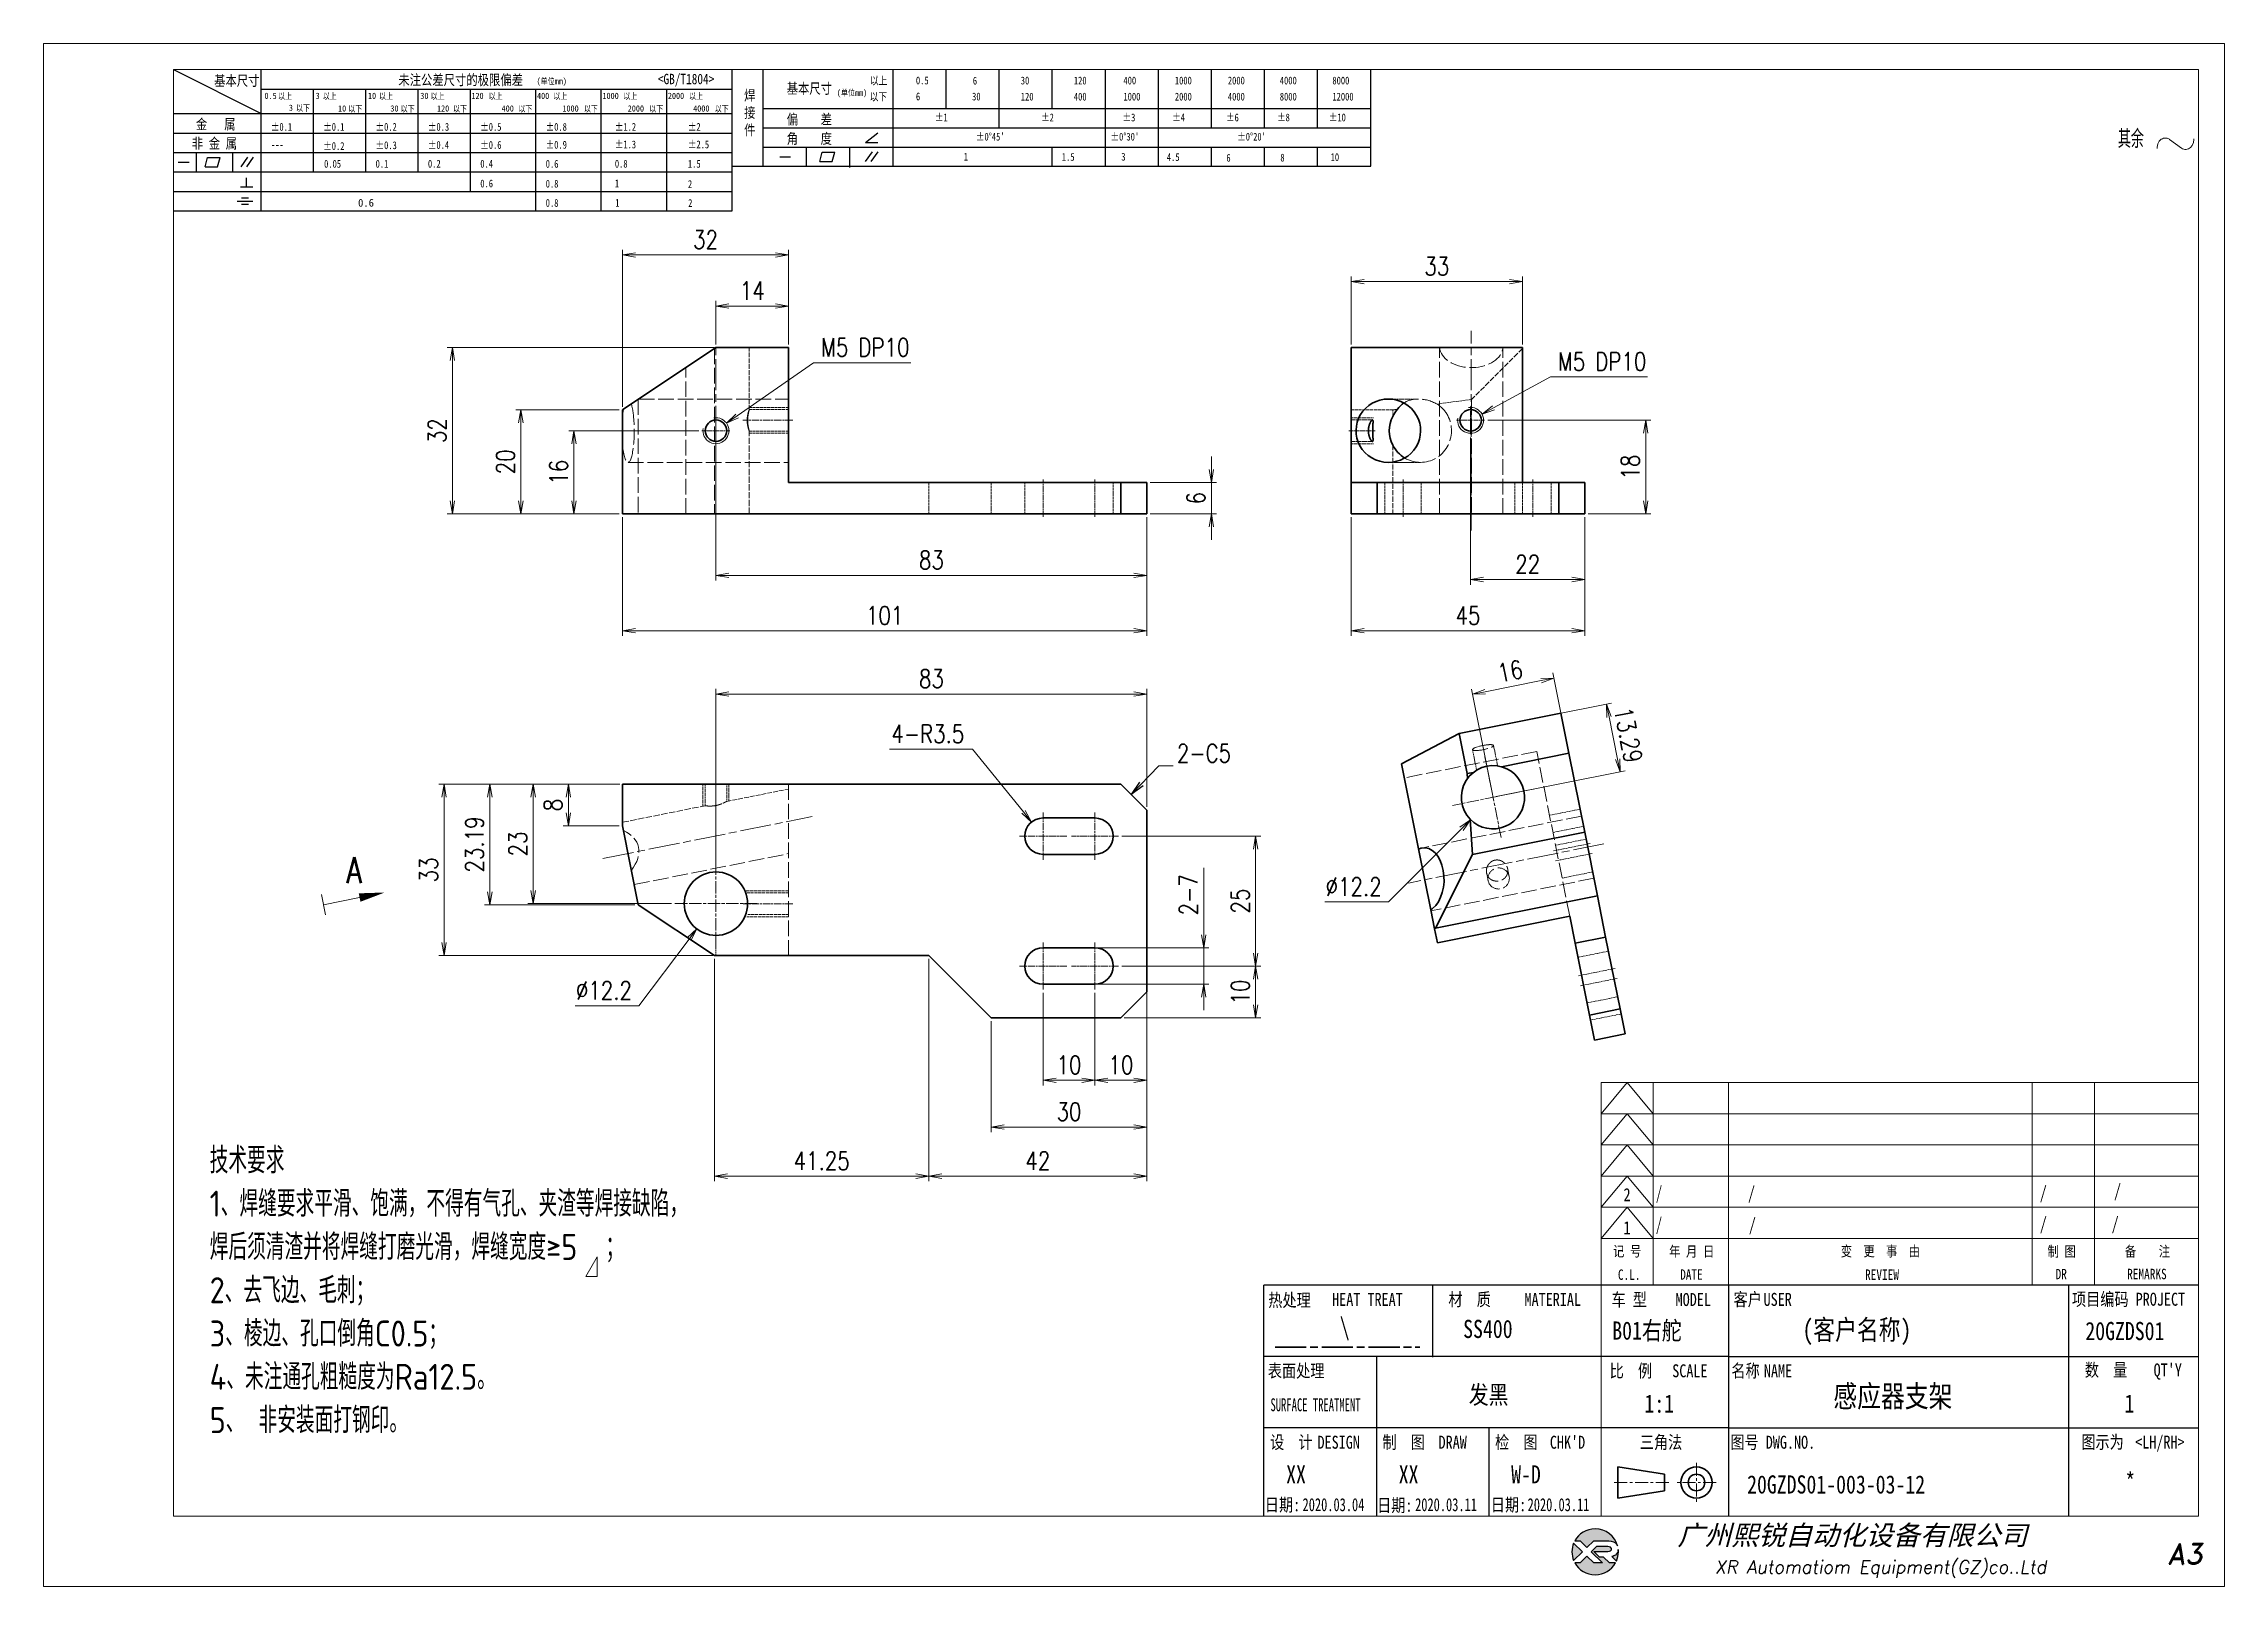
# Model space of a CAD drawing. Header units: inches. Extents: x 269 to 10986, y 1043 to 4337.
# Drawn here: x 10315.2 to 10735.2, y 3497.4 to 3794.4 of the extents above; entities that cross this region are included whole.
import ezdxf
from ezdxf.enums import TextEntityAlignment as Align

# ---------------------------------------------------------------- set-up
doc = ezdxf.new("R2010")
doc.units = ezdxf.units.IN
doc.header["$MEASUREMENT"] = 0
for name, pattern in [('AM_ISO02W050x2', [3.75, 3, -0.75]), ('AM_ISO08W050x2', [9, 6, -0.75, 1.5, -0.75]), ('CENTER', [2, 1.25, -0.25, 0.25, -0.25]), ('DOT2', [0.125, 0, -0.125])]:
    doc.linetypes.add(name, pattern=pattern)
for name, color, linetype in [('DIM', 3, 'Continuous'), ('layer 1', 7, 'Continuous'), ('图\\M+19E79\\M+195B6\\M+18E9A', 7, 'Continuous'), ('图号', 7, 'Continuous'), ('图名', 7, 'Continuous'), ('数量', 7, 'Continuous'), ('材质', 7, 'Continuous'), ('表面处理', 7, 'Continuous'), ('车型', 7, 'Continuous')]:
    doc.layers.add(name, color=color, linetype=linetype)
for name, color, linetype, lineweight in [('中心线', 2, 'AM_ISO08W050x2', 18), ('图框', 7, 'Continuous', 18), ('标注线', 3, 'Continuous', 18), ('热处理', 7, 'Continuous', 20), ('粗实线', 7, 'Continuous', 35), ('粗点划线', 6, 'AM_ISO08W050x2', 35), ('细实线', 3, 'Continuous', 18), ('虚线', 1, 'AM_ISO02W050x2', 18)]:
    doc.layers.add(name, color=color, linetype=linetype, lineweight=lineweight)
doc.layers.add('打印', color=7, linetype='Continuous', lineweight=15, plot=False)
doc.layers.add('打印-禁用', color=7, linetype='Continuous', lineweight=15, plot=False)
doc.styles.add('DIM', font='romans.shx', dxfattribs={"width": 0.8, "bigfont": 'bigfont.shx'})
doc.styles.get("Standard").update_dxf_attribs({"font": 'txt', "bigfont": 'gbcbig.shx'})
doc.styles.add('STYLE1', font='')
doc.styles.add('国标', font='simfang.ttf', dxfattribs={"width": 0.8})
doc.styles.add('机械长仿宋', font='gbenor.shx', dxfattribs={"height": 1, "bigfont": 'gbcbig.shx'})
doc.styles.add('标题\\M+18E9A', font='romand.shx', dxfattribs={"oblique": 10, "bigfont": 'bigfont.shx'})
doc.styles.get('STYLE1').set_extended_font_data('SimSun')
doc.dimstyles.new('XR 1-1', dxfattribs={"dimtxt": 3.5, "dimasz": 2.5, "dimexe": 1, "dimexo": 0.625, "dimgap": 1.2, "dimtad": 1, "dimtoh": 1, "dimdsep": 46, "dimtxsty": 'DIM', "dimblk": 'OPEN', "dimcen": 0, "dimclrd": 8, "dimclre": 8, "dimclrt": 2, "dimazin": 2, "dimtfac": 0.5, "dimtmove": 0, "dimatfit": 3, "dimldrblk": 'OPEN', "dimfxl": 0, "dimtolj": 2, "dimlwd": 18, "dimlwe": 18, "dimarcsym": 0})
doc.dimstyles.new('XR 1-1$0', dxfattribs={"dimtxt": 3.5, "dimasz": 2.5, "dimexe": 1, "dimexo": 0.625, "dimgap": 1.2, "dimtad": 1, "dimzin": 9, "dimdsep": 46, "dimtxsty": 'DIM', "dimblk": 'OPEN', "dimcen": 0, "dimclrd": 8, "dimclre": 8, "dimclrt": 2, "dimazin": 2, "dimtfac": 0.5, "dimtmove": 0, "dimatfit": 3, "dimldrblk": 'OPEN', "dimfxl": 0, "dimtolj": 2, "dimlwd": 18, "dimlwe": 18, "dimarcsym": 0})
doc.dimstyles.new('XR 1-1$3', dxfattribs={"dimtxt": 3.5, "dimasz": 2.5, "dimexe": 1, "dimexo": 0.625, "dimgap": 1.2, "dimtad": 1, "dimtoh": 1, "dimdsep": 46, "dimtxsty": 'DIM', "dimblk": 'OPEN', "dimcen": 0, "dimclrd": 8, "dimclre": 8, "dimclrt": 2, "dimazin": 2, "dimtfac": 0.5, "dimtofl": 0, "dimtmove": 0, "dimatfit": 3, "dimldrblk": 'OPEN', "dimfxl": 0, "dimtolj": 2, "dimlwd": 18, "dimlwe": 18, "dimarcsym": 0})
doc.dimstyles.new('XR 1-1$4', dxfattribs={"dimtxt": 3.5, "dimasz": 2.5, "dimexe": 1, "dimexo": 0.625, "dimgap": 1.2, "dimtad": 1, "dimtoh": 1, "dimdsep": 46, "dimtxsty": 'DIM', "dimblk": 'OPEN', "dimcen": 0, "dimclrd": 8, "dimclre": 8, "dimclrt": 2, "dimazin": 2, "dimtfac": 0.5, "dimtofl": 0, "dimtmove": 0, "dimatfit": 3, "dimldrblk": 'OPEN', "dimfxl": 0, "dimtolj": 2, "dimlwd": 18, "dimlwe": 18, "dimarcsym": 0})

msp = doc.modelspace()

# ---------------------------------------------------------------- texts
at = {"layer": '图\\M+19E79\\M+195B6\\M+18E9A', "color": 3, "style": '国标'}
for s, height, width, p in [('/', 2.5, 0.705904, (10625.685, 3571.826)), ('/', 2.5, 0.8, (10643.421, 3571.826)), ('/', 2.5, 0.8, (10699.626, 3571.924)), ('/', 2.5, 0.8, (10713.921, 3572.295)), ('2', 2.5, 0.8, (10619.453, 3571.51)), ('1', 2.5, 0.8, (10619.442, 3565.15)), ('/', 2.5, 0.705904, (10625.685, 3565.826)), ('/', 2.5, 0.8, (10643.593, 3565.741)), ('/', 2.5, 0.8, (10699.626, 3565.924)), ('/', 2.5, 0.8, (10713.457, 3565.935)), ('    (客户名称)', 3.85, 0.8, (10645.52, 3544.834)), ('20GZDS01', 3.5, 0.8, (10708.393, 3544.763)), ('1:1', 3.5, 0.8, (10623.476, 3530.787)), ('XX', 3.5, 0.8, (10554.474, 3517.17)), ('XX', 3.5, 0.8, (10576.154, 3517.17)), ('W-D', 3.5, 0.8, (10597.814, 3517.17)), ('2020.03.04', 2.5, 0.7, (10557.639, 3511.834)), ('2020.03.11', 2.5, 0.7, (10579.319, 3511.834)), ('2020.03.11', 2.5, 0.7, (10600.979, 3511.834))]:
    msp.add_text(s, height=height, dxfattribs=dict(at, width=width)).set_placement(p)
at = {"layer": '图\\M+19E79\\M+195B6\\M+18E9A', "color": 3, "style": '国标', "width": 0.8}
msp.add_text('*', height=3.5, dxfattribs=at).set_placement((10717.047, 3515.77), align=Align.CENTER)
at = {"layer": '图号', "color": 3, "style": '国标', "width": 0.8}
msp.add_text('20GZDS01-003-03-12', height=3.5, dxfattribs=at).set_placement((10643.255, 3515.227))
at = {"layer": '图名', "color": 3, "style": '国标', "width": 0.8}
msp.add_text('感应器支架', height=4.2, dxfattribs=at).set_placement((10671.328, 3531.867), align=Align.CENTER)
at = {"layer": '数量', "color": 3, "style": '国标', "width": 0.8}
msp.add_text('1', height=3.5, dxfattribs=at).set_placement((10716.893, 3530.802), align=Align.CENTER)
at = {"layer": '材质', "color": 3, "style": '国标', "width": 0.8}
msp.add_text('SS400', height=3.5, dxfattribs=at).set_placement((10593.334, 3545.173), align=Align.CENTER)
at = {"layer": '标注线', "width": 0.883502}
msp.add_text('A', height=5, dxfattribs=at).set_placement((10373.486, 3632.72), (10376.431, 3632.72), align=Align.FIT)
at = {"layer": '标注线', "color": 2, "insert": (10533.43, 3655.988), "char_height": 3.5, "attachment_point": 7, "style": 'DIM'}
msp.add_mtext('\\A2;{\\Fromans,bigfont|c134;2-}C5', dxfattribs=at)
at = {"layer": '标注线', "color": 2, "insert": (10347.159, 3581.867), "char_height": 10, "width": 206.04095, "attachment_point": 1, "style": '机械长仿宋'}
msp.add_mtext('{\\H0.5x;技术要求\\A2;\\P\\A0;1、\\A2;焊缝要求平滑、饱满，不得有气孔、夹渣等焊接缺陷，\\P焊后须清渣并将焊缝打磨光滑，焊缝宽度≥5  ；\\P\\A0;2、去飞边\\A2;、\\A0;毛刺；\\P3、\\A2;棱边、\\A0;孔口倒角C0.5；\\P4、未注通孔粗糙度为Ra12.5。 \\P5、\\C3; \\C2;非安装面打钢印。\\P  \\C3; }', dxfattribs=at)
at = {"layer": '热处理', "color": 3, "style": '国标', "width": 0.8}
msp.add_text('\\', height=3.5, dxfattribs=at).set_placement((10565.755, 3545.55), align=Align.CENTER)
at = {"layer": '表面处理', "color": 3, "style": '国标', "width": 0.8}
msp.add_text('发黑', height=3.5, dxfattribs=at).set_placement((10593.476, 3532.497), align=Align.CENTER)
at = {"layer": '车型', "color": 3, "style": '国标', "width": 0.8}
msp.add_text('B01右舵', height=3.5, dxfattribs=at).set_placement((10617.281, 3544.85))

# ---------------------------------------------------------------- blocks, each defined once
blk = doc.blocks.new('XR')
at = {"true_color": 0xfc8000}
h = blk.add_hatch(color=30, dxfattribs=at)
h.set_gradient(color1=(252, 128, 0), rotation=240, one_color=1, tint=1, name='INVCURVED')
edge = h.paths.add_edge_path()
edge.add_spline(control_points=[(-434.18, -5928.47), (-433.9, -5928.74), (-433.63, -5929.01), (-433.63, -5929.01), (-433.63, -5929.01), (-433.63, -5929.01), (-433.36, -5928.74), (-433.09, -5928.47)], knot_values=[0.5625, 0.5625, 0.5625, 0.5625, 0.625, 0.625, 0.625, 0.625, 0.6875, 0.6875, 0.6875, 0.6875], degree=3, periodic=0)
edge.add_spline(control_points=[(-433.09, -5928.47), (-432.82, -5928.2), (-432.54, -5927.93), (-432.54, -5927.93), (-432.54, -5927.93), (-432.54, -5927.93), (-432.04, -5927.93), (-431.53, -5927.93)], knot_values=[0.4375, 0.4375, 0.4375, 0.4375, 0.5, 0.5, 0.5, 0.5, 0.5625, 0.5625, 0.5625, 0.5625], degree=3, periodic=0)
edge.add_spline(control_points=[(-431.53, -5927.93), (-431.03, -5927.93), (-430.52, -5927.93), (-430.52, -5927.93), (-430.52, -5927.93), (-430, -5927.93), (-429.43, -5927.96), (-429.01, -5928.33)], knot_values=[0.25, 0.25, 0.25, 0.25, 0.3125, 0.3125, 0.3125, 0.3125, 0.4375, 0.4375, 0.4375, 0.4375], degree=3, periodic=0)
edge.add_spline(control_points=[(-429.01, -5928.33), (-428.88, -5928.44), (-428.78, -5928.59), (-428.71, -5928.75)], knot_values=[0.125, 0.125, 0.125, 0.125, 0.25, 0.25, 0.25, 0.25], degree=3, periodic=0)
edge.add_spline(control_points=[(-428.71, -5928.75), (-429.13, -5927.18), (-430.58, -5926.02), (-432.31, -5926.02)], knot_values=[0, 0, 0, 0, 0.125, 0.125, 0.125, 0.125], degree=3, periodic=0)
edge.add_spline(control_points=[(-432.31, -5926.02), (-433.72, -5926.02), (-434.94, -5926.79), (-435.58, -5927.93)], knot_values=[0.875, 0.875, 0.875, 0.875, 1, 1, 1, 1], degree=3, periodic=0)
edge.add_spline(control_points=[(-435.58, -5927.93), (-435.58, -5927.93), (-434.72, -5927.93), (-434.72, -5927.93), (-434.72, -5927.93), (-434.72, -5927.93), (-434.45, -5928.2), (-434.18, -5928.47)], knot_values=[0.6875, 0.6875, 0.6875, 0.6875, 0.8125, 0.8125, 0.8125, 0.8125, 0.875, 0.875, 0.875, 0.875], degree=3, periodic=0)
edge = h.paths.add_edge_path()
edge.add_spline(control_points=[(-434.79, -5929.26), (-435.04, -5929.02), (-435.34, -5928.72), (-435.54, -5928.53)], knot_values=[0.562504, 0.562504, 0.562504, 0.562504, 0.656252, 0.656252, 0.656252, 0.656252], degree=3, periodic=0)
edge.add_spline(control_points=[(-435.54, -5928.53), (-435.67, -5928.4), (-435.76, -5928.31), (-435.76, -5928.31), (-435.76, -5928.31), (-435.94, -5928.74), (-436.03, -5929.21), (-436.03, -5929.71)], knot_values=[0.25, 0.25, 0.25, 0.25, 0.312504, 0.312504, 0.312504, 0.312504, 0.562504, 0.562504, 0.562504, 0.562504], degree=3, periodic=0)
edge.add_spline(control_points=[(-436.03, -5929.71), (-436.03, -5930.2), (-435.94, -5930.67), (-435.76, -5931.1), (-435.76, -5931.1), (-435.4, -5930.75), (-435.05, -5930.4)], knot_values=[0.874998, 0.874998, 0.874998, 0.874998, 1.124998, 1.124998, 1.124998, 1.25, 1.25, 1.25, 1.25], degree=3, periodic=0)
edge.add_spline(control_points=[(-435.05, -5930.4), (-434.7, -5930.05), (-434.34, -5929.71), (-434.34, -5929.71), (-434.34, -5929.71), (-434.34, -5929.71), (-434.34, -5929.71), (-434.34, -5929.71)], knot_values=[0.749878, 0.749878, 0.749878, 0.749878, 0.874875, 0.874875, 0.874875, 0.874875, 0.874998, 0.874998, 0.874998, 0.874998], degree=3, periodic=0)
edge.add_spline(control_points=[(-434.34, -5929.71), (-434.34, -5929.71), (-434.34, -5929.71), (-434.34, -5929.71)], knot_values=[0.749634, 0.749634, 0.749634, 0.749634, 0.749817, 0.749817, 0.749817, 0.749817], degree=3, periodic=0)
edge.add_spline(control_points=[(-434.35, -5929.7), (-434.35, -5929.7), (-434.35, -5929.7), (-434.35, -5929.7)], knot_values=[0.738281, 0.738281, 0.738281, 0.738281, 0.742188, 0.742188, 0.742188, 0.742188], degree=3, periodic=0)
edge.add_spline(control_points=[(-434.35, -5929.7), (-434.36, -5929.69), (-434.37, -5929.68), (-434.38, -5929.67)], knot_values=[0.726563, 0.726563, 0.726563, 0.726563, 0.738281, 0.738281, 0.738281, 0.738281], degree=3, periodic=0)
edge.add_spline(control_points=[(-434.38, -5929.67), (-434.38, -5929.66), (-434.39, -5929.65), (-434.4, -5929.65)], knot_values=[0.718751, 0.718751, 0.718751, 0.718751, 0.726563, 0.726563, 0.726563, 0.726563], degree=3, periodic=0)
edge.add_spline(control_points=[(-434.4, -5929.65), (-434.42, -5929.63), (-434.45, -5929.6), (-434.47, -5929.58)], knot_values=[0.703126, 0.703126, 0.703126, 0.703126, 0.718751, 0.718751, 0.718751, 0.718751], degree=3, periodic=0)
edge.add_spline(control_points=[(-434.47, -5929.58), (-434.5, -5929.55), (-434.53, -5929.52), (-434.56, -5929.49)], knot_values=[0.687501, 0.687501, 0.687501, 0.687501, 0.703126, 0.703126, 0.703126, 0.703126], degree=3, periodic=0)
edge.add_spline(control_points=[(-434.56, -5929.49), (-434.63, -5929.42), (-434.71, -5929.35), (-434.79, -5929.26)], knot_values=[0.656252, 0.656252, 0.656252, 0.656252, 0.687501, 0.687501, 0.687501, 0.687501], degree=3, periodic=0)
at = {"true_color": 0x0348ff}
h = blk.add_hatch(color=160, dxfattribs=at)
h.set_gradient(color1=(3, 72, 255), color2=(0, 41, 153), one_color=1, tint=0.3, name='HEMISPHERICAL')
edge = h.paths.add_edge_path()
edge.add_spline(control_points=[(-432.54, -5929.67), (-432.26, -5929.95), (-431.94, -5930.23), (-431.66, -5930.51), (-431.66, -5930.51), (-431.66, -5930.51), (-431.66, -5930.51), (-431.66, -5930.51)], knot_values=[0.736842, 0.736842, 0.736842, 0.736842, 0.789474, 0.789474, 0.789474, 0.789474, 0.802633, 0.802633, 0.802633, 0.802633], degree=3, periodic=0)
edge.add_spline(control_points=[(-431.66, -5930.51), (-431.65, -5930.51), (-431.65, -5930.52), (-431.65, -5930.52)], knot_values=[0.802633, 0.802633, 0.802633, 0.802633, 0.815791, 0.815791, 0.815791, 0.815791], degree=3, periodic=0)
edge.add_spline(control_points=[(-431.65, -5930.52), (-431.64, -5930.53), (-431.64, -5930.53), (-431.64, -5930.53)], knot_values=[0.815791, 0.815791, 0.815791, 0.815791, 0.82237, 0.82237, 0.82237, 0.82237], degree=3, periodic=0)
edge.add_spline(control_points=[(-431.64, -5930.53), (-431.64, -5930.53), (-431.64, -5930.53), (-431.63, -5930.54)], knot_values=[0.82237, 0.82237, 0.82237, 0.82237, 0.828949, 0.828949, 0.828949, 0.828949], degree=3, periodic=0)
edge.add_spline(control_points=[(-431.63, -5930.54), (-431.63, -5930.54), (-431.63, -5930.54), (-431.63, -5930.54), (-431.63, -5930.54), (-431.63, -5930.54), (-431.59, -5930.54), (-431.52, -5930.54)], knot_values=[0.841901, 0.841901, 0.841901, 0.841901, 0.842105, 0.842105, 0.842105, 0.842105, 0.855264, 0.855264, 0.855264, 0.855264], degree=3, periodic=0)
edge.add_spline(control_points=[(-431.52, -5930.54), (-431.46, -5930.54), (-431.38, -5930.54), (-431.3, -5930.54)], knot_values=[0.855264, 0.855264, 0.855264, 0.855264, 0.868422, 0.868422, 0.868422, 0.868422], degree=3, periodic=0)
edge.add_spline(control_points=[(-431.3, -5930.54), (-431.26, -5930.54), (-431.22, -5930.54), (-431.18, -5930.54)], knot_values=[0.868422, 0.868422, 0.868422, 0.868422, 0.875, 0.875, 0.875, 0.875], degree=3, periodic=0)
edge.add_spline(control_points=[(-431.18, -5930.54), (-431.14, -5930.54), (-431.1, -5930.54), (-431.07, -5930.54)], knot_values=[0.875, 0.875, 0.875, 0.875, 0.881579, 0.881579, 0.881579, 0.881579], degree=3, periodic=0)
edge.add_spline(control_points=[(-431.07, -5930.54), (-431.05, -5930.54), (-431.04, -5930.54), (-431.03, -5930.54)], knot_values=[0.881579, 0.881579, 0.881579, 0.881579, 0.884869, 0.884869, 0.884869, 0.884869], degree=3, periodic=0)
edge.add_spline(control_points=[(-431.03, -5930.54), (-431.02, -5930.54), (-431, -5930.54), (-431, -5930.54)], knot_values=[0.884869, 0.884869, 0.884869, 0.884869, 0.888158, 0.888158, 0.888158, 0.888158], degree=3, periodic=0)
edge.add_spline(control_points=[(-431, -5930.54), (-430.99, -5930.54), (-430.99, -5930.54), (-430.98, -5930.54)], knot_values=[0.888158, 0.888158, 0.888158, 0.888158, 0.889803, 0.889803, 0.889803, 0.889803], degree=3, periodic=0)
edge.add_spline(control_points=[(-430.98, -5930.54), (-430.98, -5930.54), (-430.98, -5930.54), (-430.97, -5930.54)], knot_values=[0.889803, 0.889803, 0.889803, 0.889803, 0.891447, 0.891447, 0.891447, 0.891447], degree=3, periodic=0)
edge.add_spline(control_points=[(-430.97, -5930.54), (-430.97, -5930.54), (-430.97, -5930.54), (-430.97, -5930.54)], knot_values=[0.891447, 0.891447, 0.891447, 0.891447, 0.89227, 0.89227, 0.89227, 0.89227], degree=3, periodic=0)
edge.add_spline(control_points=[(-430.97, -5930.54), (-430.97, -5930.54), (-430.97, -5930.54), (-430.97, -5930.54)], knot_values=[0.89227, 0.89227, 0.89227, 0.89227, 0.893092, 0.893092, 0.893092, 0.893092], degree=3, periodic=0)
edge.add_spline(control_points=[(-430.97, -5930.54), (-430.97, -5930.54), (-430.97, -5930.54), (-430.97, -5930.54)], knot_values=[0.893092, 0.893092, 0.893092, 0.893092, 0.893503, 0.893503, 0.893503, 0.893503], degree=3, periodic=0)
edge.add_spline(control_points=[(-430.97, -5930.54), (-430.97, -5930.54), (-430.97, -5930.54), (-430.97, -5930.54)], knot_values=[0.893503, 0.893503, 0.893503, 0.893503, 0.893914, 0.893914, 0.893914, 0.893914], degree=3, periodic=0)
edge.add_spline(control_points=[(-430.97, -5930.54), (-430.97, -5930.54), (-430.97, -5930.54), (-430.97, -5930.54)], knot_values=[0.893914, 0.893914, 0.893914, 0.893914, 0.89412, 0.89412, 0.89412, 0.89412], degree=3, periodic=0)
edge.add_spline(control_points=[(-430.97, -5930.54), (-430.97, -5930.54), (-430.97, -5930.54), (-430.97, -5930.54)], knot_values=[0.89412, 0.89412, 0.89412, 0.89412, 0.894326, 0.894326, 0.894326, 0.894326], degree=3, periodic=0)
edge.add_spline(control_points=[(-430.97, -5930.54), (-430.97, -5930.54), (-430.97, -5930.54), (-430.97, -5930.54)], knot_values=[0.894428, 0.894428, 0.894428, 0.894428, 0.894531, 0.894531, 0.894531, 0.894531], degree=3, periodic=0)
edge.add_spline(control_points=[(-430.97, -5930.54), (-430.97, -5930.54), (-430.97, -5930.54), (-430.97, -5930.54)], knot_values=[0.894531, 0.894531, 0.894531, 0.894531, 0.894583, 0.894583, 0.894583, 0.894583], degree=3, periodic=0)
edge.add_spline(control_points=[(-430.97, -5930.54), (-430.97, -5930.54), (-430.97, -5930.54), (-430.97, -5930.54), (-430.97, -5930.54), (-430.97, -5930.54), (-430.73, -5930.78), (-430.49, -5931.01)], knot_values=[0.894685, 0.894685, 0.894685, 0.894685, 0.894737, 0.894737, 0.894737, 0.894737, 0.921052, 0.921052, 0.921052, 0.921052], degree=3, periodic=0)
edge.add_spline(control_points=[(-430.49, -5931.01), (-430.26, -5931.24), (-430.02, -5931.48), (-430.02, -5931.48)], knot_values=[0.921052, 0.921052, 0.921052, 0.921052, 0.947368, 0.947368, 0.947368, 0.947368], degree=3, periodic=0)
edge.add_spline(control_points=[(-430.02, -5931.48), (-430.02, -5931.48), (-430.02, -5931.48), (-430.02, -5931.48)], knot_values=[0.947522, 0.947522, 0.947522, 0.947522, 0.947573, 0.947573, 0.947573, 0.947573], degree=3, periodic=0)
edge.add_spline(control_points=[(-430.02, -5931.48), (-430.02, -5931.48), (-430.02, -5931.48), (-430.02, -5931.48)], knot_values=[0.947573, 0.947573, 0.947573, 0.947573, 0.947676, 0.947676, 0.947676, 0.947676], degree=3, periodic=0)
edge.add_spline(control_points=[(-430.02, -5931.48), (-430.02, -5931.48), (-430.02, -5931.48), (-430.02, -5931.48)], knot_values=[0.947676, 0.947676, 0.947676, 0.947676, 0.947779, 0.947779, 0.947779, 0.947779], degree=3, periodic=0)
edge.add_spline(control_points=[(-430.02, -5931.48), (-430.02, -5931.48), (-430.02, -5931.48), (-430.02, -5931.48)], knot_values=[0.947779, 0.947779, 0.947779, 0.947779, 0.947984, 0.947984, 0.947984, 0.947984], degree=3, periodic=0)
edge.add_spline(control_points=[(-430.02, -5931.48), (-430.02, -5931.48), (-430.02, -5931.48), (-430.02, -5931.48)], knot_values=[0.947984, 0.947984, 0.947984, 0.947984, 0.94819, 0.94819, 0.94819, 0.94819], degree=3, periodic=0)
edge.add_spline(control_points=[(-430.02, -5931.48), (-430.02, -5931.48), (-430.02, -5931.48), (-430.02, -5931.48)], knot_values=[0.94819, 0.94819, 0.94819, 0.94819, 0.948601, 0.948601, 0.948601, 0.948601], degree=3, periodic=0)
edge.add_spline(control_points=[(-430.02, -5931.48), (-430.02, -5931.48), (-430.02, -5931.48), (-430.02, -5931.48)], knot_values=[0.948601, 0.948601, 0.948601, 0.948601, 0.949012, 0.949012, 0.949012, 0.949012], degree=3, periodic=0)
edge.add_spline(control_points=[(-430.02, -5931.48), (-430.02, -5931.48), (-430.01, -5931.48), (-430.01, -5931.48)], knot_values=[0.949012, 0.949012, 0.949012, 0.949012, 0.949834, 0.949834, 0.949834, 0.949834], degree=3, periodic=0)
edge.add_spline(control_points=[(-430.01, -5931.48), (-430.01, -5931.48), (-430.01, -5931.48), (-430.01, -5931.48)], knot_values=[0.949834, 0.949834, 0.949834, 0.949834, 0.950657, 0.950657, 0.950657, 0.950657], degree=3, periodic=0)
edge.add_spline(control_points=[(-430.01, -5931.48), (-430.01, -5931.48), (-430, -5931.48), (-430, -5931.48)], knot_values=[0.950657, 0.950657, 0.950657, 0.950657, 0.952301, 0.952301, 0.952301, 0.952301], degree=3, periodic=0)
edge.add_spline(control_points=[(-430, -5931.48), (-429.99, -5931.48), (-429.98, -5931.48), (-429.98, -5931.48)], knot_values=[0.952301, 0.952301, 0.952301, 0.952301, 0.953946, 0.953946, 0.953946, 0.953946], degree=3, periodic=0)
edge.add_spline(control_points=[(-429.98, -5931.48), (-429.96, -5931.48), (-429.95, -5931.48), (-429.93, -5931.48)], knot_values=[0.953946, 0.953946, 0.953946, 0.953946, 0.957236, 0.957236, 0.957236, 0.957236], degree=3, periodic=0)
edge.add_spline(control_points=[(-429.93, -5931.48), (-429.91, -5931.48), (-429.89, -5931.48), (-429.87, -5931.48)], knot_values=[0.957236, 0.957236, 0.957236, 0.957236, 0.960525, 0.960525, 0.960525, 0.960525], degree=3, periodic=0)
edge.add_spline(control_points=[(-429.87, -5931.48), (-429.82, -5931.48), (-429.77, -5931.48), (-429.71, -5931.48)], knot_values=[0.960525, 0.960525, 0.960525, 0.960525, 0.967104, 0.967104, 0.967104, 0.967104], degree=3, periodic=0)
edge.add_spline(control_points=[(-429.71, -5931.48), (-429.65, -5931.48), (-429.59, -5931.48), (-429.53, -5931.48)], knot_values=[0.967104, 0.967104, 0.967104, 0.967104, 0.973683, 0.973683, 0.973683, 0.973683], degree=3, periodic=0)
edge.add_spline(control_points=[(-429.53, -5931.48), (-429.41, -5931.48), (-429.29, -5931.48), (-429.19, -5931.48)], knot_values=[0.973683, 0.973683, 0.973683, 0.973683, 0.98684, 0.98684, 0.98684, 0.98684], degree=3, periodic=0)
edge.add_spline(control_points=[(-429.19, -5931.48), (-429.1, -5931.48), (-429.04, -5931.48), (-429.04, -5931.48), (-429.67, -5932.62), (-430.9, -5933.39), (-432.31, -5933.39)], knot_values=[0.98684, 0.98684, 0.98684, 0.98684, 1, 1, 1, 1.052632, 1.052632, 1.052632, 1.052632], degree=3, periodic=0)
edge.add_spline(control_points=[(-432.31, -5933.39), (-433.72, -5933.39), (-434.94, -5932.62), (-435.58, -5931.48), (-435.58, -5931.48), (-435.58, -5931.48), (-435.36, -5931.48), (-435.15, -5931.48)], knot_values=[0.052632, 0.052632, 0.052632, 0.052632, 0.105263, 0.105263, 0.105263, 0.105263, 0.131579, 0.131579, 0.131579, 0.131579], degree=3, periodic=0)
edge.add_spline(control_points=[(-435.15, -5931.48), (-434.93, -5931.48), (-434.72, -5931.48), (-434.72, -5931.48), (-434.72, -5931.48), (-434.72, -5931.48), (-434.45, -5931.21), (-434.18, -5930.94)], knot_values=[0.131579, 0.131579, 0.131579, 0.131579, 0.157895, 0.157895, 0.157895, 0.157895, 0.184211, 0.184211, 0.184211, 0.184211], degree=3, periodic=0)
edge.add_spline(control_points=[(-434.18, -5930.94), (-433.9, -5930.67), (-433.63, -5930.4), (-433.63, -5930.4), (-433.63, -5930.4), (-433.63, -5930.4), (-433.36, -5930.67), (-433.09, -5930.94)], knot_values=[0.184211, 0.184211, 0.184211, 0.184211, 0.210526, 0.210526, 0.210526, 0.210526, 0.236842, 0.236842, 0.236842, 0.236842], degree=3, periodic=0)
edge.add_spline(control_points=[(-433.09, -5930.94), (-432.82, -5931.21), (-432.54, -5931.48), (-432.54, -5931.48), (-432.54, -5931.48), (-432.54, -5931.48), (-432.19, -5931.48), (-431.83, -5931.48)], knot_values=[0.236842, 0.236842, 0.236842, 0.236842, 0.263158, 0.263158, 0.263158, 0.263158, 0.289474, 0.289474, 0.289474, 0.289474], degree=3, periodic=0)
edge.add_spline(control_points=[(-431.83, -5931.48), (-431.48, -5931.48), (-431.12, -5931.48), (-431.12, -5931.48), (-431.12, -5931.48), (-431.12, -5931.48), (-431.57, -5931.03), (-432.02, -5930.59)], knot_values=[0.289474, 0.289474, 0.289474, 0.289474, 0.315789, 0.315789, 0.315789, 0.315789, 0.342105, 0.342105, 0.342105, 0.342105], degree=3, periodic=0)
edge.add_spline(control_points=[(-432.02, -5930.59), (-432.47, -5930.15), (-432.92, -5929.71), (-432.92, -5929.71), (-432.92, -5929.71), (-432.92, -5929.71), (-432.71, -5929.5), (-432.5, -5929.29)], knot_values=[0.342105, 0.342105, 0.342105, 0.342105, 0.368421, 0.368421, 0.368421, 0.368421, 0.394737, 0.394737, 0.394737, 0.394737], degree=3, periodic=0)
edge.add_spline(control_points=[(-432.5, -5929.29), (-432.3, -5929.09), (-432.09, -5928.88), (-432.09, -5928.88)], knot_values=[0.394737, 0.394737, 0.394737, 0.394737, 0.421053, 0.421053, 0.421053, 0.421053], degree=3, periodic=0)
edge.add_spline(control_points=[(-432.09, -5928.88), (-432.09, -5928.88), (-432.06, -5928.86), (-432.06, -5928.86)], knot_values=[0.421053, 0.421053, 0.421053, 0.421053, 0.473684, 0.473684, 0.473684, 0.473684], degree=3, periodic=0)
edge.add_spline(control_points=[(-432.06, -5928.86), (-432.06, -5928.86), (-432.06, -5928.86), (-432.06, -5928.86), (-432.06, -5928.86), (-432.06, -5928.86), (-430.4, -5928.86), (-430.26, -5928.86)], knot_values=[0.473684, 0.473684, 0.473684, 0.473684, 0.473684, 0.473684, 0.473684, 0.473684, 0.526316, 0.526316, 0.526316, 0.526316], degree=3, periodic=0)
edge.add_spline(control_points=[(-430.26, -5928.86), (-429.54, -5928.86), (-429.62, -5929.4), (-429.83, -5929.55)], knot_values=[0.526316, 0.526316, 0.526316, 0.526316, 0.578947, 0.578947, 0.578947, 0.578947], degree=3, periodic=0)
edge.add_spline(control_points=[(-429.83, -5929.55), (-429.94, -5929.62), (-430.08, -5929.65), (-430.26, -5929.65), (-430.26, -5929.65), (-430.26, -5929.65), (-430.48, -5929.65), (-430.71, -5929.66)], knot_values=[0.578947, 0.578947, 0.578947, 0.578947, 0.631579, 0.631579, 0.631579, 0.631579, 0.657895, 0.657895, 0.657895, 0.657895], degree=3, periodic=0)
edge.add_spline(control_points=[(-430.71, -5929.66), (-430.93, -5929.66), (-431.15, -5929.67), (-431.15, -5929.67), (-431.15, -5929.67), (-431.15, -5929.67), (-432.54, -5929.67), (-432.54, -5929.67)], knot_values=[0.657895, 0.657895, 0.657895, 0.657895, 0.684211, 0.684211, 0.684211, 0.684211, 0.736842, 0.736842, 0.736842, 0.736842], degree=3, periodic=0)
edge = h.paths.add_edge_path()
edge.add_spline(control_points=[(-428.6, -5929.32), (-428.61, -5929.67), (-428.76, -5930), (-429.06, -5930.22)], knot_values=[0.8, 0.8, 0.8, 0.8, 1, 1, 1, 1], degree=3, periodic=0)
edge.add_spline(control_points=[(-429.06, -5930.22), (-429.22, -5930.34), (-429.41, -5930.43), (-429.61, -5930.48)], knot_values=[0.6, 0.6, 0.6, 0.6, 0.8, 0.8, 0.8, 0.8], degree=3, periodic=0)
edge.add_spline(control_points=[(-429.61, -5930.48), (-429.61, -5930.48), (-428.9, -5931.19), (-428.9, -5931.19), (-428.9, -5931.19), (-428.69, -5930.73), (-428.58, -5930.23), (-428.58, -5929.71)], knot_values=[0.2, 0.2, 0.2, 0.2, 0.4, 0.4, 0.4, 0.4, 0.6, 0.6, 0.6, 0.6], degree=3, periodic=0)
edge.add_spline(control_points=[(-428.58, -5929.71), (-428.58, -5929.58), (-428.59, -5929.45), (-428.6, -5929.32)], knot_values=[0, 0, 0, 0, 0.2, 0.2, 0.2, 0.2], degree=3, periodic=0)
at = {"layer": 'layer 1', "color": 30}
for points, knots in [([(-435.76, -5931.1), (-435.94, -5930.67), (-436.03, -5930.2), (-436.03, -5929.71), (-436.03, -5929.71), (-436.03, -5929.21), (-435.94, -5928.74), (-435.76, -5928.31), (-435.76, -5928.31), (-435.76, -5928.31), (-434.34, -5929.71), (-434.34, -5929.71), (-434.34, -5929.71), (-434.34, -5929.71), (-435.76, -5931.1), (-435.76, -5931.1)], [0, 0, 0, 0, 0.25, 0.25, 0.25, 0.25, 0.5, 0.5, 0.5, 0.5, 0.75, 0.75, 0.75, 0.75, 1, 1, 1, 1]), ([(-432.31, -5926.02), (-430.58, -5926.02), (-429.13, -5927.18), (-428.71, -5928.75), (-428.71, -5928.75), (-428.78, -5928.59), (-428.88, -5928.44), (-429.01, -5928.33), (-429.01, -5928.33), (-429.43, -5927.96), (-430, -5927.93), (-430.52, -5927.93), (-430.52, -5927.93), (-430.52, -5927.93), (-432.54, -5927.93), (-432.54, -5927.93), (-432.54, -5927.93), (-432.54, -5927.93), (-433.63, -5929.01), (-433.63, -5929.01), (-433.63, -5929.01), (-433.63, -5929.01), (-434.72, -5927.93), (-434.72, -5927.93), (-434.72, -5927.93), (-434.72, -5927.93), (-435.58, -5927.93), (-435.58, -5927.93), (-435.58, -5927.93), (-434.94, -5926.79), (-433.72, -5926.02), (-432.31, -5926.02)], [0, 0, 0, 0, 0.125, 0.125, 0.125, 0.125, 0.25, 0.25, 0.25, 0.25, 0.375, 0.375, 0.375, 0.375, 0.5, 0.5, 0.5, 0.5, 0.625, 0.625, 0.625, 0.625, 0.75, 0.75, 0.75, 0.75, 0.875, 0.875, 0.875, 0.875, 1, 1, 1, 1])]:
    blk.add_open_spline(points, degree=3, knots=knots, dxfattribs=at)
at = {"layer": 'layer 1', "color": 154}
for points, knots in [([(-429.04, -5931.48), (-429.67, -5932.62), (-430.9, -5933.39), (-432.31, -5933.39), (-432.31, -5933.39), (-433.72, -5933.39), (-434.94, -5932.62), (-435.58, -5931.48), (-435.58, -5931.48), (-435.58, -5931.48), (-434.72, -5931.48), (-434.72, -5931.48), (-434.72, -5931.48), (-434.72, -5931.48), (-433.63, -5930.4), (-433.63, -5930.4), (-433.63, -5930.4), (-433.63, -5930.4), (-432.54, -5931.48), (-432.54, -5931.48), (-432.54, -5931.48), (-432.54, -5931.48), (-431.12, -5931.48), (-431.12, -5931.48), (-431.12, -5931.48), (-431.12, -5931.48), (-432.92, -5929.71), (-432.92, -5929.71), (-432.92, -5929.71), (-432.92, -5929.71), (-432.09, -5928.88), (-432.09, -5928.88), (-432.09, -5928.88), (-432.09, -5928.88), (-432.06, -5928.86), (-432.06, -5928.86), (-432.06, -5928.86), (-432.06, -5928.86), (-430.4, -5928.86), (-430.26, -5928.86), (-430.26, -5928.86), (-429.54, -5928.86), (-429.62, -5929.4), (-429.83, -5929.55), (-429.83, -5929.55), (-429.94, -5929.62), (-430.08, -5929.65), (-430.26, -5929.65), (-430.26, -5929.65), (-430.26, -5929.65), (-431.15, -5929.67), (-431.15, -5929.67), (-431.15, -5929.67), (-431.15, -5929.67), (-432.54, -5929.67), (-432.54, -5929.67), (-432.54, -5929.67), (-432.26, -5929.95), (-431.94, -5930.23), (-431.66, -5930.51), (-431.66, -5930.51), (-431.66, -5930.51), (-431.63, -5930.54), (-431.63, -5930.54), (-431.63, -5930.54), (-431.63, -5930.54), (-430.97, -5930.54), (-430.97, -5930.54), (-430.97, -5930.54), (-430.97, -5930.54), (-430.02, -5931.48), (-430.02, -5931.48), (-430.02, -5931.48), (-430.02, -5931.48), (-429.04, -5931.48), (-429.04, -5931.48)], [0, 0, 0, 0, 0.052632, 0.052632, 0.052632, 0.052632, 0.105263, 0.105263, 0.105263, 0.105263, 0.157895, 0.157895, 0.157895, 0.157895, 0.210526, 0.210526, 0.210526, 0.210526, 0.263158, 0.263158, 0.263158, 0.263158, 0.315789, 0.315789, 0.315789, 0.315789, 0.368421, 0.368421, 0.368421, 0.368421, 0.421053, 0.421053, 0.421053, 0.421053, 0.473684, 0.473684, 0.473684, 0.473684, 0.526316, 0.526316, 0.526316, 0.526316, 0.578947, 0.578947, 0.578947, 0.578947, 0.631579, 0.631579, 0.631579, 0.631579, 0.684211, 0.684211, 0.684211, 0.684211, 0.736842, 0.736842, 0.736842, 0.736842, 0.789474, 0.789474, 0.789474, 0.789474, 0.842105, 0.842105, 0.842105, 0.842105, 0.894737, 0.894737, 0.894737, 0.894737, 0.947368, 0.947368, 0.947368, 0.947368, 1, 1, 1, 1]), ([(-428.6, -5929.32), (-428.59, -5929.45), (-428.58, -5929.58), (-428.58, -5929.71), (-428.58, -5929.71), (-428.58, -5930.23), (-428.69, -5930.73), (-428.9, -5931.19), (-428.9, -5931.19), (-428.9, -5931.19), (-429.61, -5930.48), (-429.61, -5930.48), (-429.61, -5930.48), (-429.41, -5930.43), (-429.22, -5930.34), (-429.06, -5930.22), (-429.06, -5930.22), (-428.76, -5930), (-428.61, -5929.67), (-428.6, -5929.32)], [0, 0, 0, 0, 0.2, 0.2, 0.2, 0.2, 0.4, 0.4, 0.4, 0.4, 0.6, 0.6, 0.6, 0.6, 0.8, 0.8, 0.8, 0.8, 1, 1, 1, 1])]:
    blk.add_open_spline(points, degree=3, knots=knots, dxfattribs=at)
blk = doc.blocks.new('GZDEH零件A3图框V01版')
at = {"layer": '中心线', "color": 1, "linetype": 'CENTER', "lineweight": 5, "ltscale": 2}
for p, q in [((3175.82, -1822.66), (3175.82, -1830.26)), ((3170.49, -1826.46), (3159.89, -1826.46)), ((3179.62, -1826.46), (3172.02, -1826.46))]:
    blk.add_line(p, q, dxfattribs=at)
at = {"layer": '图\\M+19E79\\M+195B6\\M+18E9A', "color": 9}
for p, q in [((2882.49, -1554.46), (2899.37, -1562.92)), ((2899.37, -1581.67), (2899.37, -1554.46)), ((2990.09, -1581.67), (2990.09, -1554.46)), ((2996.09, -1573.08), (2996.09, -1554.46)), ((3021.09, -1561.98), (3021.09, -1554.46)), ((3031.31, -1561.98), (3031.31, -1554.46)), ((3041.53, -1561.98), (3041.53, -1554.46)), ((3051.75, -1561.98), (3051.75, -1554.46)), ((3061.98, -1561.98), (3061.98, -1554.46)), ((3072.2, -1561.98), (3072.2, -1554.46)), ((3082.42, -1561.98), (3082.42, -1554.46)), ((3092.64, -1561.98), (3092.64, -1554.46)), ((3102.86, -1561.98), (3102.86, -1554.46)), ((3113.09, -1573.08), (3113.09, -1554.46)), ((2899.37, -1558.24), (2990.09, -1558.24)), ((2909.45, -1574.17), (2909.45, -1558.24)), ((2919.53, -1574.17), (2919.53, -1558.24)), ((2929.61, -1574.17), (2929.61, -1558.24)), ((2939.69, -1577.92), (2939.69, -1558.24)), ((2952.29, -1581.67), (2952.29, -1558.24)), ((2964.89, -1581.67), (2964.89, -1558.24)), ((2977.49, -1581.67), (2977.49, -1558.24)), ((2996.09, -1561.98), (3113.09, -1561.98)), ((3021.09, -1573.08), (3021.09, -1561.98)), ((3041.53, -1565.68), (3041.53, -1561.98)), ((3061.98, -1573.08), (3061.98, -1561.98)), ((3072.2, -1573.08), (3072.2, -1561.98)), ((3082.42, -1565.68), (3082.42, -1561.98)), ((3092.64, -1565.68), (3092.64, -1561.98)), ((3102.86, -1565.68), (3102.86, -1561.98)), ((2882.49, -1562.92), (2990.09, -1562.92)), ((2996.09, -1565.68), (3113.09, -1565.68)), ((2882.49, -1566.67), (2990.09, -1566.67)), ((2882.49, -1570.42), (2990.09, -1570.42)), ((2886.92, -1574.12), (2886.92, -1570.42)), ((2893.91, -1574.12), (2893.91, -1570.42)), ((2996.09, -1569.38), (3113.09, -1569.38)), ((3004.42, -1573.08), (3004.42, -1569.38)), ((3006.97, -1572.12), (3007.45, -1570.33)), ((3007.45, -1570.33), (3009.86, -1570.33)), ((3009.39, -1572.12), (3009.86, -1570.33)), ((3012.75, -1573.08), (3012.75, -1569.38)), ((3015.75, -1568.51), (3018.15, -1566.66)), ((3015.75, -1568.51), (3018.15, -1568.51)), ((3015.81, -1572.12), (3017.15, -1570.26)), ((3016.89, -1572.12), (3018.23, -1570.26)), ((3051.75, -1573.08), (3051.75, -1569.38)), ((3082.42, -1573.08), (3082.42, -1569.48)), ((3092.64, -1573.08), (3092.64, -1569.38)), ((3102.86, -1573.08), (3102.86, -1569.38)), ((2882.49, -1574.17), (2990.09, -1574.17)), ((2883.43, -1572.27), (2885.49, -1572.27)), ((2888.59, -1573.16), (2889.07, -1571.37)), ((2888.59, -1573.16), (2891, -1573.16)), ((2889.07, -1571.37), (2891.48, -1571.37)), ((2891, -1573.16), (2891.48, -1571.37)), ((2895.52, -1573.16), (2896.85, -1571.3)), ((2896.6, -1573.16), (2897.94, -1571.3)), ((2990.09, -1573.08), (3113.09, -1573.08)), ((2999.26, -1571.23), (3001.32, -1571.23)), ((3006.97, -1572.12), (3009.39, -1572.12)), ((3012.75, -1573.33), (3012.75, -1573.08)), ((2882.49, -1577.92), (2990.09, -1577.92)), ((2895.42, -1577.05), (2897.81, -1577.05)), ((2895.57, -1579.17), (2896.92, -1579.17)), ((2896.58, -1577.05), (2896.58, -1575.28)), ((2882.49, -1581.67), (2990.09, -1581.67)), ((2894.79, -1579.77), (2897.77, -1579.77)), ((2895.57, -1580.37), (2896.93, -1580.37)), ((3272.49, -1788.46), (3092.49, -1788.46)), ((3124.99, -1788.46), (3124.99, -1802.35)), ((3181.99, -1788.46), (3181.99, -1832.96)), ((3247.49, -1788.46), (3247.49, -1832.96)), ((3181.99, -1802.21), (3092.49, -1802.21)), ((3114.17, -1802.21), (3114.17, -1815.96)), ((3181.99, -1802.21), (3272.49, -1802.21)), ((3181.99, -1815.96), (3092.49, -1815.96)), ((3114.17, -1815.96), (3114.17, -1832.96)), ((3114.17, -1815.96), (3114.17, -1832.96)), ((3135.83, -1815.96), (3135.83, -1832.96)), ((3135.83, -1815.96), (3135.83, -1832.96)), ((3181.99, -1815.96), (3272.49, -1815.96))]:
    blk.add_line(p, q, dxfattribs=at)
at = {"layer": '图\\M+19E79\\M+195B6\\M+18E9A', "color": 7}
blk.add_line((3272.49, -1788.46), (3092.49, -1788.46), dxfattribs=at)
at = {"layer": '图\\M+19E79\\M+195B6\\M+18E9A', "color": 9, "linetype": 'Continuous'}
blk.add_line((3092.49, -1832.96), (3092.49, -1788.46), dxfattribs=at)
at = {"layer": '图框', "linetype": 'Continuous'}
for p, q in [((2882.49, -1554.46), (2882.49, -1832.96)), ((3272.49, -1554.46), (2882.49, -1554.46)), ((3272.49, -1832.96), (3272.49, -1554.46)), ((3157.49, -1749.46), (3272.49, -1749.46)), ((3157.49, -1832.96), (3157.49, -1749.46)), ((2882.49, -1832.96), (3272.49, -1832.96))]:
    blk.add_line(p, q, dxfattribs=at)
at = {"layer": '图框', "color": 9}
for p, q in [((3157.49, -1755.46), (3162.49, -1749.46)), ((3162.49, -1749.46), (3167.49, -1755.46)), ((3167.49, -1788.46), (3167.49, -1749.46)), ((3240.49, -1788.46), (3240.49, -1749.46)), ((3252.49, -1749.46), (3252.49, -1788.46)), ((3157.49, -1755.46), (3272.49, -1755.46)), ((3157.49, -1761.46), (3162.49, -1755.46)), ((3162.49, -1755.46), (3167.49, -1761.46)), ((3157.49, -1761.46), (3272.49, -1761.46)), ((3157.49, -1767.46), (3162.49, -1761.46)), ((3162.49, -1761.46), (3167.49, -1767.46)), ((3157.49, -1767.46), (3272.49, -1767.46)), ((3157.49, -1773.46), (3162.49, -1767.46)), ((3162.49, -1767.46), (3167.49, -1773.46)), ((3157.49, -1773.46), (3272.49, -1773.46)), ((3157.49, -1779.46), (3162.49, -1773.46)), ((3162.49, -1773.46), (3167.49, -1779.46)), ((3157.49, -1779.46), (3272.49, -1779.46))]:
    blk.add_line(p, q, dxfattribs=at)
at = {"layer": '图框', "color": 9, "linetype": 'Continuous'}
blk.add_line((3181.99, -1749.46), (3181.99, -1832.96), dxfattribs=at)
at = {"layer": '图框', "color": 2, "linetype": 'ByBlock', "lineweight": 35}
for p, q in [((3169.69, -1824.86), (3160.69, -1823.46)), ((3160.69, -1829.46), (3160.69, -1823.46)), ((3169.69, -1824.86), (3169.69, -1828.06)), ((3169.69, -1828.06), (3160.69, -1829.46))]:
    blk.add_line(p, q, dxfattribs=at)
for radius in [3, 1.6]:
    blk.add_circle((3175.82, -1826.46), radius, dxfattribs=at)
at = {"layer": '打印-禁用', "linetype": 'Continuous'}
for p, q in [((2857.49, -1549.46), (2857.49, -1846.46)), ((3277.49, -1549.46), (2857.49, -1549.46)), ((3277.49, -1846.46), (3277.49, -1549.46)), ((2857.49, -1846.46), (3277.49, -1846.46))]:
    blk.add_line(p, q, dxfattribs=at)
at = {"layer": 'DIM', "xscale": 1.199999999999818, "yscale": 1.199999999999818, "zscale": 1.199999999999818}
blk.add_blockref('XR', (3675.07, 5275.84), dxfattribs=at)
at = {"layer": '图\\M+19E79\\M+195B6\\M+18E9A', "color": 9, "style": '国标'}
for s, height, width, p in [('基本尺寸', 2, 0.8, (2890.33, -1557.58)), ('未注公差尺寸的极限偏差', 2, 0.8, (2925.81, -1557.44)), ('<GB/T1804>', 2, 0.8, (2975.78, -1557.27)), ('基本尺寸', 2, 0.8, (3000.6, -1559.1)), ('以上', 1.5, 0.8, (3016.64, -1557.33)), ('0.5', 1.5, 0.8, (3025.49, -1557.3)), ('6', 1.5, 0.8, (3036.45, -1557.34)), ('30', 1.5, 0.8, (3045.69, -1557.31)), ('120', 1.5, 0.8, (3055.91, -1557.31)), ('400', 1.5, 0.8, (3065.46, -1557.31)), ('1000', 1.5, 0.8, (3075.36, -1557.31)), ('2000', 1.5, 0.8, (3085.57, -1557.31)), ('4000', 1.5, 0.8, (3095.57, -1557.31)), ('8000', 1.5, 0.8, (3105.7, -1557.31)), ('30', 1.2, 0.8, (2930.04, -1560.11)), ('以下', 1.5, 0.8, (3016.58, -1560.43)), ('6', 1.5, 0.8, (3025.49, -1560.38)), ('30', 1.5, 0.8, (3036.31, -1560.39)), ('120', 1.5, 0.8, (3045.69, -1560.41)), ('400', 1.5, 0.8, (3055.91, -1560.41)), ('1000', 1.5, 0.8, (3065.46, -1560.41)), ('2000', 1.5, 0.8, (3075.36, -1560.41)), ('4000', 1.5, 0.8, (3085.57, -1560.41)), ('8000', 1.5, 0.8, (3095.57, -1560.41)), ('12000', 1.5, 0.8, (3105.7, -1560.41)), ('金   属', 2, 0.8, (2886.82, -1565.98)), ('±0.1', 1.5, 0.8, (2901.27, -1566.23)), ('±0.1', 1.5, 0.8, (2911.35, -1566.23)), ('±0.2', 1.5, 0.8, (2921.43, -1566.23)), ('±0.3', 1.5, 0.8, (2931.51, -1566.23)), ('±0.5', 1.5, 0.8, (2941.59, -1566.23)), ('±0.8', 1.5, 0.8, (2954.19, -1566.23)), ('±1.2', 1.5, 0.8, (2967.51, -1566.23)), ('±2', 1.5, 0.8, (2981.58, -1566.23)), ('偏    差', 2, 0.8, (3000.6, -1565.04)), ('角    度', 2, 0.8, (3000.6, -1568.74)), ('±1', 1.5, 0.8, (3029.16, -1564.42)), ("±0%%D45'", 1.5, 0.8, (3037.06, -1568.12)), ('±2', 1.5, 0.8, (3049.61, -1564.42)), ("±0%%D30'", 1.5, 0.8, (3062.98, -1568.12)), ('±3', 1.5, 0.8, (3065.3, -1564.42)), ('±4', 1.5, 0.8, (3074.85, -1564.42)), ('±6', 1.5, 0.8, (3085.22, -1564.42)), ("±0%%D20'", 1.5, 0.8, (3087.38, -1568.12)), ('±8', 1.5, 0.8, (3095.06, -1564.42)), ('±10', 1.5, 0.8, (3105.02, -1564.42)), ('非 金 属', 2, 0.8, (2886.02, -1569.65)), ('---', 1.5, 0.8, (2901.27, -1569.65)), ('±0.2', 1.5, 0.8, (2911.35, -1569.92)), ('±0.3', 1.5, 0.8, (2921.43, -1569.77)), ('±0.4', 1.5, 0.8, (2931.51, -1569.71)), ('±0.6', 1.5, 0.8, (2941.59, -1569.71)), ('±0.9', 1.5, 0.8, (2954.19, -1569.68)), ('±1.3', 1.5, 0.8, (2967.51, -1569.62)), ('±2.5', 1.5, 0.8, (2981.58, -1569.61)), ('1', 1.5, 0.8, (3034.69, -1571.98)), ('1.5', 1.5, 0.8, (3053.59, -1572.01)), ('3', 1.5, 0.8, (3065.05, -1571.98)), ('4.5', 1.5, 0.8, (3073.82, -1572.05)), ('6', 1.5, 0.8, (3085.28, -1572.19)), ('8', 1.5, 0.8, (3095.68, -1572.15)), ('10', 1.5, 0.8, (3105.36, -1572.06)), ('0.1', 1.5, 0.8, (2921.43, -1573.34)), ('0.2', 1.5, 0.8, (2931.51, -1573.33)), ('0.4', 1.5, 0.8, (2941.59, -1573.33)), ('0.6', 1.5, 0.8, (2954.19, -1573.35)), ('0.8', 1.5, 0.8, (2967.51, -1573.33)), ('1.5', 1.5, 0.8, (2981.58, -1573.34)), ('0.6', 1.5, 0.8, (2941.59, -1577.14)), ('0.8', 1.5, 0.8, (2954.19, -1577.17)), ('1', 1.5, 0.8, (2967.51, -1577.12)), ('2', 1.5, 0.8, (2981.58, -1577.26)), ('0.8', 1.5, 0.8, (2954.19, -1580.87)), ('1', 1.5, 0.8, (2967.59, -1580.86)), ('2', 1.5, 0.8, (2981.62, -1580.89)), ('热处理', 2.5, 0.8, (3093.35, -1792.61)), ('材  质', 2.5, 0.8, (3128.04, -1792.46)), ('项目编码 PROJECT', 2.5, 0.8, (3248.13, -1792.43)), ('表面处理', 2.5, 0.8, (3093.27, -1806.21)), ('比  例\u3000', 2.5, 0.8, (3159.1, -1806.21)), ('SCALE', 2.5, 0.8, (3171.15, -1806.21)), ('名称\u3000', 2.5, 0.8, (3182.54, -1806.21)), ('NAME', 2.5, 0.8, (3188.8, -1806.21)), ('数  量', 2.5, 0.8, (3250.61, -1806.05)), ("QT'Y ", 2.5, 0.8, (3263.86, -1806.05)), ('SURFACE TREATMENT', 2.5, 0.6, (3093.77, -1812.75)), (' DESIGN', 2.5, 0.8, (3101.47, -1819.96)), (' DRAW', 2.5, 0.8, (3124.78, -1819.96)), ("CHK'D", 2.5, 0.8, (3147.58, -1819.96)), ('三角法', 2.5, 0.8, (3164.9, -1819.96)), ('图号', 2.5, 0.8, (3182.36, -1819.96)), ('DWG.NO.', 2.5, 0.8, (3189.16, -1819.96)), ('图示为', 2.5, 0.8, (3249.94, -1819.93)), ('<LH/RH>', 2.5, 0.8, (3260.31, -1819.93))]:
    blk.add_text(s, height=height, dxfattribs=dict(at, width=width)).set_placement(p)
at = {"layer": '图\\M+19E79\\M+195B6\\M+18E9A', "color": 9, "lineweight": 15, "style": '国标', "width": 0.8}
for s, p in [('(单位mm)', (2952.44, -1557.27)), ('(单位mm)', (3010.27, -1559.51)), ('0.5', (2900.03, -1560.11)), ('以上', (2902.64, -1560.16)), ('3', (2904.73, -1562.41)), ('以下', (2906.1, -1562.46)), ('3', (2909.88, -1560.11)), ('以上', (2911.25, -1560.16)), ('10', (2914.19, -1562.54)), ('以下', (2916.18, -1562.59)), ('10', (2919.96, -1560.11)), ('以上', (2922.09, -1560.16)), ('30', (2924.27, -1562.54)), ('以下', (2926.26, -1562.59)), ('以上', (2932.02, -1560.16)), ('120', (2933.26, -1562.54)), ('以下', (2936.34, -1562.59)), ('120', (2939.88, -1560.11)), ('以上', (2943.21, -1560.16)), ('400', (2945.7, -1562.54)), ('以下', (2948.94, -1562.59)), ('400', (2952.52, -1560.11)), ('以上', (2955.68, -1560.16)), ('1000', (2957.41, -1562.54)), ('以下', (2961.54, -1562.59)), ('1000', (2965.12, -1560.11)), ('以上', (2969.16, -1560.16)), ('2000', (2969.99, -1562.54)), ('以下', (2974.14, -1562.59)), ('2000', (2977.72, -1560.11)), ('以上', (2981.8, -1560.16)), ('4000', (2982.59, -1562.54)), ('以下', (2986.74, -1562.59))]:
    blk.add_text(s, height=1.2, dxfattribs=at).set_placement(p)
at = {"layer": '图\\M+19E79\\M+195B6\\M+18E9A', "color": 9, "lineweight": 13, "style": '国标'}
blk.add_text('0.6', height=1.5, dxfattribs=at).set_placement((2918.05, -1580.85))
at = {"layer": '图\\M+19E79\\M+195B6\\M+18E9A', "color": 9, "style": '国标', "width": 0.8}
for s, p in [('HEAT TREAT', (3112.45, -1792.46)), ('MATERIAL', (3148.14, -1792.46)), ('客户', (3185.68, -1792.46)), ('USER', (3191.46, -1792.46)), ('设  计', (3097.79, -1819.96)), ('制  图', (3119.43, -1819.96)), ('检  图', (3141.11, -1819.96)), ('日期:', (3096.09, -1832)), ('日期:', (3117.71, -1832.1)), ('日期:', (3139.62, -1832))]:
    blk.add_text(s, height=2.5, dxfattribs=at).set_placement(p, align=Align.CENTER)
for s, p in [('车 型', (3162.87, -1791.2)), ('MODEL', (3175.2, -1791.24))]:
    blk.add_text(s, height=2.5, dxfattribs=at).set_placement(p, align=Align.MIDDLE)
at = {"layer": '图\\M+19E79\\M+195B6\\M+18E9A', "color": 7, "lineweight": -3, "style": 'STYLE1', "oblique": 15}
blk.add_text('广州熙锐自动化设备有限公司 ', height=3.8, dxfattribs=at).set_placement((3172.16, -1838.51))
at = {"layer": '图\\M+19E79\\M+195B6\\M+18E9A', "color": 7, "style": '标题\\M+18E9A', "oblique": 10}
for s, height, p in [('A3', 4, (3269.91, -1840.2)), ('XR Automatiom Equipment(GZ)co..Ltd', 2.5, (3211.26, -1842.9))]:
    blk.add_text(s, height=height, dxfattribs=at).set_placement(p, align=Align.MIDDLE)
at = {"layer": '图\\M+19E79\\M+195B6\\M+18E9A', "color": 9, "style": '国标'}
for s, insert, char_height, width, attachment_point in [('焊\\P接\\P件', (2992.39, -1558.41), 2, 3.1877, 1), ('0.05', (2911.51, -1573.37), 1.5, 5.1982, 7)]:
    blk.add_mtext(s, dxfattribs=dict(at, insert=insert, char_height=char_height, width=width, attachment_point=attachment_point))
at = {"layer": '图框', "color": 9, "style": '国标', "width": 0.8}
for s, p in [('记 号', (3162.47, -1782.94)), ('年 月 日', (3174.9, -1782.98)), ('变  更  事  由', (3211.24, -1782.93)), ('C.L.', (3162.86, -1787.45)), ('DATE', (3174.85, -1787.42)), ('REVIEW', (3211.55, -1787.45))]:
    blk.add_text(s, height=2, dxfattribs=at).set_placement(p, align=Align.CENTER)
for s, p in [('制 图', (3246.15, -1781.95)), ('备    注', (3262.68, -1781.92)), ('DR', (3246.06, -1786.34)), ('REMARKS', (3262.57, -1786.32))]:
    blk.add_text(s, height=2, dxfattribs=at).set_placement(p, align=Align.MIDDLE)
blk = doc.blocks.new('DEH A3')
at = {"layer": '图框'}
blk.add_blockref('GZDEH零件A3图框V01版', (-2857.49, 1846.46), dxfattribs=at)
blk = doc.blocks.new('其余不去材料')
at = {"layer": '标注线', "color": 2, "lineweight": 13}
for points in [[(0, 0.17), (0.01, 0.48), (0.07, 0.79), (0.16, 1.09), (0.28, 1.36), (0.44, 1.6), (0.62, 1.8), (0.82, 1.97), (1.04, 2.09), (1.26, 2.17), (1.49, 2.21), (1.72, 2.21), (1.94, 2.17), (2.37, 1.97), (2.41, 1.95)], [(2.41, 1.95), (3.55, 1.11), (4.7, 0.27)], [(4.7, 0.27), (4.91, 0.14), (5.14, 0.05), (5.37, 0), (5.6, 0), (5.82, 0.04), (6.04, 0.11), (6.45, 0.38), (6.79, 0.8), (7.02, 1.34), (7.11, 1.95), (7.11, 2.09)]]:
    blk.add_lwpolyline(points, dxfattribs=at)
at = {"layer": '标注线', "color": 7, "linetype": 'DOT2', "style": '机械长仿宋'}
blk.add_text('其余', height=3.5, dxfattribs=at).set_placement((-7.56, 0.3))
blk = doc.blocks.new('HJ')
at = {"layer": '标注线', "color": 2, "linetype": 'ByBlock', "lineweight": 9}
for p, q in [((0, 0), (4.34, 7.65)), ((4.34, 0), (0, 0)), ((4.34, 7.65), (4.34, 0))]:
    blk.add_line(p, q, dxfattribs=at)
blk = doc.blocks.new('_Open')
at = {"color": 0, "linetype": 'ByBlock', "lineweight": -2}
for p, q in [((-1, 0.17), (0, 0)), ((-1, -0.17), (0, 0)), ((0, 0), (-1, 0))]:
    blk.add_line(p, q, dxfattribs=at)
blk = doc.blocks.new('*D229')
at = {"layer": 'Defpoints', "color": 0, "transparency": 16777216}
for p in [(10426.66, 3703.84), (10527.66, 3703.84), (10426.66, 3681.32)]:
    blk.add_point(p, dxfattribs=at)
at = {"layer": '标注线', "color": 8, "lineweight": 18, "transparency": 16777216}
for p, q in [((10426.66, 3703.21), (10426.66, 3680.32)), ((10527.66, 3703.21), (10527.66, 3680.32)), ((10525.16, 3681.32), (10429.16, 3681.32))]:
    blk.add_line(p, q, dxfattribs=at)
at = {"layer": '标注线', "color": 8, "lineweight": 18, "transparency": 16777216, "xscale": 2.5, "yscale": 2.5, "zscale": 2.5, "rotation": 180}
blk.add_blockref('_Open', (10426.66, 3681.32), dxfattribs=at)
at = {"layer": '标注线', "color": 8, "lineweight": 18, "transparency": 16777216, "xscale": 2.5, "yscale": 2.5, "zscale": 2.5}
blk.add_blockref('_Open', (10527.66, 3681.32), dxfattribs=at)
at = {"layer": '标注线', "color": 2, "transparency": 16777216, "insert": (10477.16, 3684.27), "char_height": 3.5, "attachment_point": 5, "style": 'DIM'}
blk.add_mtext('\\A2;101', dxfattribs=at)
blk = doc.blocks.new('*D230')
at = {"layer": 'Defpoints', "color": 0, "transparency": 16777216}
for p in [(10407.09, 3723.84), (10426.66, 3723.84), (10426.66, 3703.84)]:
    blk.add_point(p, dxfattribs=at)
at = {"layer": '标注线', "color": 8, "lineweight": 18, "transparency": 16777216}
for p, q in [((10426.04, 3723.84), (10406.09, 3723.84)), ((10407.09, 3706.34), (10407.09, 3721.34)), ((10426.04, 3703.84), (10406.09, 3703.84))]:
    blk.add_line(p, q, dxfattribs=at)
at = {"layer": '标注线', "color": 8, "lineweight": 18, "transparency": 16777216, "xscale": 2.5, "yscale": 2.5, "zscale": 2.5}
for p, rotation in [((10407.09, 3723.84), 90), ((10407.09, 3703.84), 270)]:
    blk.add_blockref('_Open', p, dxfattribs=dict(at, rotation=rotation))
at = {"layer": '标注线', "color": 2, "transparency": 16777216, "insert": (10404.14, 3713.84), "char_height": 3.5, "attachment_point": 5, "rotation": 90, "style": 'DIM'}
blk.add_mtext('\\A2;20', dxfattribs=at)
blk = doc.blocks.new('*D231')
at = {"layer": 'Defpoints', "color": 0, "transparency": 16777216}
for p in [(10393.91, 3735.84), (10444.99, 3735.84), (10426.66, 3703.84)]:
    blk.add_point(p, dxfattribs=at)
at = {"layer": '标注线', "color": 8, "lineweight": 18, "transparency": 16777216}
for p, q in [((10444.36, 3735.84), (10392.91, 3735.84)), ((10393.91, 3706.34), (10393.91, 3733.34)), ((10426.04, 3703.84), (10392.91, 3703.84))]:
    blk.add_line(p, q, dxfattribs=at)
at = {"layer": '标注线', "color": 8, "lineweight": 18, "transparency": 16777216, "xscale": 2.5, "yscale": 2.5, "zscale": 2.5}
for p, rotation in [((10393.91, 3735.84), 90), ((10393.91, 3703.84), 270)]:
    blk.add_blockref('_Open', p, dxfattribs=dict(at, rotation=rotation))
at = {"layer": '标注线', "color": 2, "transparency": 16777216, "insert": (10390.96, 3719.84), "char_height": 3.5, "attachment_point": 5, "rotation": 90, "style": 'DIM'}
blk.add_mtext('\\A2;32', dxfattribs=at)
blk = doc.blocks.new('*D232')
at = {"layer": 'Defpoints', "color": 0, "transparency": 16777216}
for p in [(10527.66, 3709.84), (10540.07, 3709.84), (10527.66, 3703.84)]:
    blk.add_point(p, dxfattribs=at)
at = {"layer": '标注线', "color": 8, "lineweight": 18, "transparency": 16777216}
for p, q in [((10540.07, 3712.34), (10540.07, 3714.84)), ((10528.29, 3709.84), (10541.07, 3709.84)), ((10540.07, 3703.84), (10540.07, 3709.84)), ((10528.29, 3703.84), (10541.07, 3703.84)), ((10540.07, 3701.34), (10540.07, 3698.84))]:
    blk.add_line(p, q, dxfattribs=at)
at = {"layer": '标注线', "color": 8, "lineweight": 18, "transparency": 16777216, "xscale": 2.5, "yscale": 2.5, "zscale": 2.5}
for p, rotation in [((10540.07, 3709.84), 270), ((10540.07, 3703.84), 90)]:
    blk.add_blockref('_Open', p, dxfattribs=dict(at, rotation=rotation))
at = {"layer": '标注线', "color": 2, "transparency": 16777216, "insert": (10537.12, 3706.84), "char_height": 3.5, "attachment_point": 5, "rotation": 90, "style": 'DIM'}
blk.add_mtext('\\A2;6', dxfattribs=at)
blk = doc.blocks.new('*D233')
at = {"layer": 'Defpoints', "color": 0, "transparency": 16777216}
for p in [(10458.66, 3753.67), (10458.66, 3735.84), (10426.66, 3723.84)]:
    blk.add_point(p, dxfattribs=at)
at = {"layer": '标注线', "color": 8, "lineweight": 18, "transparency": 16777216}
for p, q in [((10426.66, 3724.46), (10426.66, 3754.67)), ((10429.16, 3753.67), (10456.16, 3753.67)), ((10458.66, 3736.46), (10458.66, 3754.67))]:
    blk.add_line(p, q, dxfattribs=at)
at = {"layer": '标注线', "color": 8, "lineweight": 18, "transparency": 16777216, "xscale": 2.5, "yscale": 2.5, "zscale": 2.5, "rotation": 180}
blk.add_blockref('_Open', (10426.66, 3753.67), dxfattribs=at)
at = {"layer": '标注线', "color": 8, "lineweight": 18, "transparency": 16777216, "xscale": 2.5, "yscale": 2.5, "zscale": 2.5}
blk.add_blockref('_Open', (10458.66, 3753.67), dxfattribs=at)
at = {"layer": '标注线', "color": 2, "transparency": 16777216, "insert": (10442.66, 3756.62), "char_height": 3.5, "attachment_point": 5, "style": 'DIM'}
blk.add_mtext('\\A2;32', dxfattribs=at)
blk = doc.blocks.new('*D234')
at = {"layer": 'Defpoints', "color": 0, "transparency": 16777216}
for p in [(10444.66, 3743.84), (10444.66, 3735.84), (10458.66, 3735.84)]:
    blk.add_point(p, dxfattribs=at)
at = {"layer": '标注线', "color": 8, "lineweight": 18, "transparency": 16777216}
for p, q in [((10444.66, 3736.46), (10444.66, 3744.84)), ((10456.16, 3743.84), (10447.16, 3743.84)), ((10458.66, 3736.46), (10458.66, 3744.84))]:
    blk.add_line(p, q, dxfattribs=at)
at = {"layer": '标注线', "color": 8, "lineweight": 18, "transparency": 16777216, "xscale": 2.5, "yscale": 2.5, "zscale": 2.5, "rotation": 180}
blk.add_blockref('_Open', (10444.66, 3743.84), dxfattribs=at)
at = {"layer": '标注线', "color": 8, "lineweight": 18, "transparency": 16777216, "xscale": 2.5, "yscale": 2.5, "zscale": 2.5}
blk.add_blockref('_Open', (10458.66, 3743.84), dxfattribs=at)
at = {"layer": '标注线', "color": 2, "transparency": 16777216, "insert": (10451.66, 3746.79), "char_height": 3.5, "attachment_point": 5, "style": 'DIM'}
blk.add_mtext('\\A2;14', dxfattribs=at)
blk = doc.blocks.new('*D235')
at = {"layer": 'Defpoints', "color": 0, "transparency": 16777216}
for p in [(10567, 3703.84), (10612, 3703.84), (10612, 3681.32)]:
    blk.add_point(p, dxfattribs=at)
at = {"layer": '标注线', "color": 8, "lineweight": 18, "transparency": 16777216}
for p, q in [((10567, 3703.21), (10567, 3680.32)), ((10612, 3703.21), (10612, 3680.32)), ((10569.5, 3681.32), (10609.5, 3681.32))]:
    blk.add_line(p, q, dxfattribs=at)
at = {"layer": '标注线', "color": 8, "lineweight": 18, "transparency": 16777216, "xscale": 2.5, "yscale": 2.5, "zscale": 2.5, "rotation": 180}
blk.add_blockref('_Open', (10567, 3681.32), dxfattribs=at)
at = {"layer": '标注线', "color": 8, "lineweight": 18, "transparency": 16777216, "xscale": 2.5, "yscale": 2.5, "zscale": 2.5}
blk.add_blockref('_Open', (10612, 3681.32), dxfattribs=at)
at = {"layer": '标注线', "color": 2, "transparency": 16777216, "insert": (10589.5, 3684.27), "char_height": 3.5, "attachment_point": 5, "style": 'DIM'}
blk.add_mtext('\\A2;45', dxfattribs=at)
blk = doc.blocks.new('*D236')
at = {"layer": 'Defpoints', "color": 0, "transparency": 16777216}
for p in [(10600, 3748.55), (10567, 3735.84), (10600, 3735.84)]:
    blk.add_point(p, dxfattribs=at)
at = {"layer": '标注线', "color": 8, "lineweight": 18, "transparency": 16777216}
for p, q in [((10567, 3736.46), (10567, 3749.55)), ((10569.5, 3748.55), (10597.5, 3748.55)), ((10600, 3736.46), (10600, 3749.55))]:
    blk.add_line(p, q, dxfattribs=at)
at = {"layer": '标注线', "color": 8, "lineweight": 18, "transparency": 16777216, "xscale": 2.5, "yscale": 2.5, "zscale": 2.5, "rotation": 180}
blk.add_blockref('_Open', (10567, 3748.55), dxfattribs=at)
at = {"layer": '标注线', "color": 8, "lineweight": 18, "transparency": 16777216, "xscale": 2.5, "yscale": 2.5, "zscale": 2.5}
blk.add_blockref('_Open', (10600, 3748.55), dxfattribs=at)
at = {"layer": '标注线', "color": 2, "transparency": 16777216, "insert": (10583.5, 3751.5), "char_height": 3.5, "attachment_point": 5, "style": 'DIM'}
blk.add_mtext('\\A2;33', dxfattribs=at)
blk = doc.blocks.new('*D237')
at = {"layer": 'Defpoints', "color": 0, "transparency": 16777216}
for p in [(10417.31, 3719.84), (10441.97, 3719.84), (10426.66, 3703.84)]:
    blk.add_point(p, dxfattribs=at)
at = {"layer": '标注线', "color": 8, "lineweight": 18, "transparency": 16777216}
for p, q in [((10441.35, 3719.84), (10416.31, 3719.84)), ((10417.31, 3706.34), (10417.31, 3717.34)), ((10426.04, 3703.84), (10416.31, 3703.84))]:
    blk.add_line(p, q, dxfattribs=at)
at = {"layer": '标注线', "color": 8, "lineweight": 18, "transparency": 16777216, "xscale": 2.5, "yscale": 2.5, "zscale": 2.5}
for p, rotation in [((10417.31, 3719.84), 90), ((10417.31, 3703.84), 270)]:
    blk.add_blockref('_Open', p, dxfattribs=dict(at, rotation=rotation))
at = {"layer": '标注线', "color": 2, "transparency": 16777216, "insert": (10414.36, 3711.84), "char_height": 3.5, "attachment_point": 5, "rotation": 90, "style": 'DIM'}
blk.add_mtext('\\A2;16', dxfattribs=at)
blk = doc.blocks.new('*D238')
at = {"layer": 'Defpoints', "color": 0, "transparency": 16777216}
for p in [(10444.66, 3717.15), (10527.66, 3703.84), (10444.66, 3691.98)]:
    blk.add_point(p, dxfattribs=at)
at = {"layer": '标注线', "color": 8, "lineweight": 18, "transparency": 16777216}
for p, q in [((10444.66, 3716.52), (10444.66, 3690.98)), ((10527.66, 3703.21), (10527.66, 3690.98)), ((10525.16, 3691.98), (10447.16, 3691.98))]:
    blk.add_line(p, q, dxfattribs=at)
at = {"layer": '标注线', "color": 8, "lineweight": 18, "transparency": 16777216, "xscale": 2.5, "yscale": 2.5, "zscale": 2.5, "rotation": 180}
blk.add_blockref('_Open', (10444.66, 3691.98), dxfattribs=at)
at = {"layer": '标注线', "color": 8, "lineweight": 18, "transparency": 16777216, "xscale": 2.5, "yscale": 2.5, "zscale": 2.5}
blk.add_blockref('_Open', (10527.66, 3691.98), dxfattribs=at)
at = {"layer": '标注线', "color": 2, "transparency": 16777216, "insert": (10486.16, 3694.93), "char_height": 3.5, "attachment_point": 5, "style": 'DIM'}
blk.add_mtext('\\A2;83', dxfattribs=at)
blk = doc.blocks.new('*D239')
at = {"layer": 'Defpoints', "color": 0, "transparency": 16777216}
for p in [(10590, 3719.15), (10612, 3703.84), (10612, 3691.19)]:
    blk.add_point(p, dxfattribs=at)
at = {"layer": '标注线', "color": 8, "lineweight": 18, "transparency": 16777216}
for p, q in [((10590, 3718.52), (10590, 3690.19)), ((10612, 3703.21), (10612, 3690.19)), ((10592.5, 3691.19), (10609.5, 3691.19))]:
    blk.add_line(p, q, dxfattribs=at)
at = {"layer": '标注线', "color": 8, "lineweight": 18, "transparency": 16777216, "xscale": 2.5, "yscale": 2.5, "zscale": 2.5, "rotation": 180}
blk.add_blockref('_Open', (10590, 3691.19), dxfattribs=at)
at = {"layer": '标注线', "color": 8, "lineweight": 18, "transparency": 16777216, "xscale": 2.5, "yscale": 2.5, "zscale": 2.5}
blk.add_blockref('_Open', (10612, 3691.19), dxfattribs=at)
at = {"layer": '标注线', "color": 2, "transparency": 16777216, "insert": (10601, 3694.14), "char_height": 3.5, "attachment_point": 5, "style": 'DIM'}
blk.add_mtext('\\A2;22', dxfattribs=at)
blk = doc.blocks.new('*D240')
at = {"layer": 'Defpoints', "color": 0, "transparency": 16777216}
for p in [(10592.69, 3721.84), (10623.73, 3721.84), (10612, 3703.84)]:
    blk.add_point(p, dxfattribs=at)
at = {"layer": '标注线', "color": 8, "lineweight": 18, "transparency": 16777216}
for p, q in [((10593.32, 3721.84), (10624.73, 3721.84)), ((10623.73, 3706.34), (10623.73, 3719.34)), ((10612.63, 3703.84), (10624.73, 3703.84))]:
    blk.add_line(p, q, dxfattribs=at)
at = {"layer": '标注线', "color": 8, "lineweight": 18, "transparency": 16777216, "xscale": 2.5, "yscale": 2.5, "zscale": 2.5}
for p, rotation in [((10623.73, 3721.84), 90), ((10623.73, 3703.84), 270)]:
    blk.add_blockref('_Open', p, dxfattribs=dict(at, rotation=rotation))
at = {"layer": '标注线', "color": 2, "transparency": 16777216, "insert": (10620.78, 3712.84), "char_height": 3.5, "attachment_point": 5, "rotation": 90, "style": 'DIM'}
blk.add_mtext('\\A2;18', dxfattribs=at)
blk = doc.blocks.new('*D241')
at = {"layer": 'Defpoints', "color": 0, "transparency": 16777216}
for p in [(10416.25, 3651.78), (10426.66, 3651.78), (10426.66, 3643.78)]:
    blk.add_point(p, dxfattribs=at)
at = {"layer": '标注线', "color": 8, "lineweight": 18, "transparency": 16777216}
for p, q in [((10426.04, 3651.78), (10415.25, 3651.78)), ((10416.25, 3646.28), (10416.25, 3649.28)), ((10426.04, 3643.78), (10415.25, 3643.78))]:
    blk.add_line(p, q, dxfattribs=at)
at = {"layer": '标注线', "color": 8, "lineweight": 18, "transparency": 16777216, "xscale": 2.5, "yscale": 2.5, "zscale": 2.5}
for p, rotation in [((10416.25, 3651.78), 90), ((10416.25, 3643.78), 270)]:
    blk.add_blockref('_Open', p, dxfattribs=dict(at, rotation=rotation))
at = {"layer": '标注线', "color": 2, "transparency": 16777216, "insert": (10413.3, 3647.78), "char_height": 3.5, "attachment_point": 5, "rotation": 90, "style": 'DIM'}
blk.add_mtext('\\A2;8', dxfattribs=at)
blk = doc.blocks.new('*D242')
at = {"layer": 'Defpoints', "color": 0, "transparency": 16777216}
for p in [(10426.75, 3651.78), (10401.11, 3628.59), (10429.7, 3628.59)]:
    blk.add_point(p, dxfattribs=at)
at = {"layer": '标注线', "color": 8, "lineweight": 18, "transparency": 16777216}
for p, q in [((10426.13, 3651.78), (10400.11, 3651.78)), ((10401.11, 3649.28), (10401.11, 3631.09)), ((10429.07, 3628.59), (10400.11, 3628.59))]:
    blk.add_line(p, q, dxfattribs=at)
at = {"layer": '标注线', "color": 8, "lineweight": 18, "transparency": 16777216, "xscale": 2.5, "yscale": 2.5, "zscale": 2.5}
for p, rotation in [((10401.11, 3651.78), 90), ((10401.11, 3628.59), 270)]:
    blk.add_blockref('_Open', p, dxfattribs=dict(at, rotation=rotation))
at = {"layer": '标注线', "color": 2, "transparency": 16777216, "insert": (10398.16, 3640.18), "char_height": 3.5, "attachment_point": 5, "rotation": 90, "style": 'DIM'}
blk.add_mtext('\\A2;23.19', dxfattribs=at)
blk = doc.blocks.new('*D243')
at = {"layer": 'Defpoints', "color": 0, "transparency": 16777216}
for p in [(10485.66, 3618.78), (10527.66, 3613.28), (10485.66, 3576.33)]:
    blk.add_point(p, dxfattribs=at)
at = {"layer": '标注线', "color": 8, "lineweight": 18, "transparency": 16777216}
for p, q in [((10485.66, 3618.16), (10485.66, 3575.33)), ((10527.66, 3612.66), (10527.66, 3575.33)), ((10525.16, 3576.33), (10488.16, 3576.33))]:
    blk.add_line(p, q, dxfattribs=at)
at = {"layer": '标注线', "color": 8, "lineweight": 18, "transparency": 16777216, "xscale": 2.5, "yscale": 2.5, "zscale": 2.5, "rotation": 180}
blk.add_blockref('_Open', (10485.66, 3576.33), dxfattribs=at)
at = {"layer": '标注线', "color": 8, "lineweight": 18, "transparency": 16777216, "xscale": 2.5, "yscale": 2.5, "zscale": 2.5}
blk.add_blockref('_Open', (10527.66, 3576.33), dxfattribs=at)
at = {"layer": '标注线', "color": 2, "transparency": 16777216, "insert": (10506.66, 3579.28), "char_height": 3.5, "attachment_point": 5, "style": 'DIM'}
blk.add_mtext('\\A2;42', dxfattribs=at)
blk = doc.blocks.new('*D244')
at = {"layer": 'Defpoints', "color": 0, "transparency": 16777216}
for p in [(10527.66, 3611.78), (10497.66, 3606.78), (10497.66, 3585.77)]:
    blk.add_point(p, dxfattribs=at)
at = {"layer": '标注线', "color": 8, "lineweight": 18, "transparency": 16777216}
for p, q in [((10527.66, 3611.16), (10527.66, 3584.77)), ((10497.66, 3606.16), (10497.66, 3584.77)), ((10525.16, 3585.77), (10500.16, 3585.77))]:
    blk.add_line(p, q, dxfattribs=at)
at = {"layer": '标注线', "color": 8, "lineweight": 18, "transparency": 16777216, "xscale": 2.5, "yscale": 2.5, "zscale": 2.5, "rotation": 180}
blk.add_blockref('_Open', (10497.66, 3585.77), dxfattribs=at)
at = {"layer": '标注线', "color": 8, "lineweight": 18, "transparency": 16777216, "xscale": 2.5, "yscale": 2.5, "zscale": 2.5}
blk.add_blockref('_Open', (10527.66, 3585.77), dxfattribs=at)
at = {"layer": '标注线', "color": 2, "transparency": 16777216, "insert": (10512.66, 3588.72), "char_height": 3.5, "attachment_point": 5, "style": 'DIM'}
blk.add_mtext('\\A2;30', dxfattribs=at)
blk = doc.blocks.new('*D245')
at = {"layer": 'Defpoints', "color": 0, "transparency": 16777216}
for p in [(10517.66, 3612.23), (10527.66, 3611.78), (10527.66, 3594.79)]:
    blk.add_point(p, dxfattribs=at)
at = {"layer": '标注线', "color": 8, "lineweight": 18, "transparency": 16777216}
for p, q in [((10517.66, 3611.61), (10517.66, 3593.79)), ((10527.66, 3611.16), (10527.66, 3593.79)), ((10520.16, 3594.79), (10525.16, 3594.79))]:
    blk.add_line(p, q, dxfattribs=at)
at = {"layer": '标注线', "color": 8, "lineweight": 18, "transparency": 16777216, "xscale": 2.5, "yscale": 2.5, "zscale": 2.5, "rotation": 180}
blk.add_blockref('_Open', (10517.66, 3594.79), dxfattribs=at)
at = {"layer": '标注线', "color": 8, "lineweight": 18, "transparency": 16777216, "xscale": 2.5, "yscale": 2.5, "zscale": 2.5}
blk.add_blockref('_Open', (10527.66, 3594.79), dxfattribs=at)
at = {"layer": '标注线', "color": 2, "transparency": 16777216, "insert": (10522.66, 3597.74), "char_height": 3.5, "attachment_point": 5, "style": 'DIM'}
blk.add_mtext('\\A2;10', dxfattribs=at)
blk = doc.blocks.new('*D246')
at = {"layer": 'Defpoints', "color": 0, "transparency": 16777216}
for p in [(10507.66, 3612.23), (10517.66, 3611.61), (10507.66, 3594.79)]:
    blk.add_point(p, dxfattribs=at)
at = {"layer": '标注线', "color": 8, "lineweight": 18, "transparency": 16777216}
for p, q in [((10507.66, 3611.61), (10507.66, 3593.79)), ((10517.66, 3610.98), (10517.66, 3593.79)), ((10515.16, 3594.79), (10510.16, 3594.79))]:
    blk.add_line(p, q, dxfattribs=at)
at = {"layer": '标注线', "color": 8, "lineweight": 18, "transparency": 16777216, "xscale": 2.5, "yscale": 2.5, "zscale": 2.5, "rotation": 180}
blk.add_blockref('_Open', (10507.66, 3594.79), dxfattribs=at)
at = {"layer": '标注线', "color": 8, "lineweight": 18, "transparency": 16777216, "xscale": 2.5, "yscale": 2.5, "zscale": 2.5}
blk.add_blockref('_Open', (10517.66, 3594.79), dxfattribs=at)
at = {"layer": '标注线', "color": 2, "transparency": 16777216, "insert": (10512.66, 3597.74), "char_height": 3.5, "attachment_point": 5, "style": 'DIM'}
blk.add_mtext('\\A2;10', dxfattribs=at)
blk = doc.blocks.new('*D247')
at = {"layer": 'Defpoints', "color": 0, "transparency": 16777216}
for p in [(10522.21, 3616.78), (10548.59, 3616.78), (10522.66, 3606.78)]:
    blk.add_point(p, dxfattribs=at)
at = {"layer": '标注线', "color": 8, "lineweight": 18, "transparency": 16777216}
for p, q in [((10522.84, 3616.78), (10549.59, 3616.78)), ((10548.59, 3609.28), (10548.59, 3614.28)), ((10523.29, 3606.78), (10549.59, 3606.78))]:
    blk.add_line(p, q, dxfattribs=at)
at = {"layer": '标注线', "color": 8, "lineweight": 18, "transparency": 16777216, "xscale": 2.5, "yscale": 2.5, "zscale": 2.5}
for p, rotation in [((10548.59, 3616.78), 90), ((10548.59, 3606.78), 270)]:
    blk.add_blockref('_Open', p, dxfattribs=dict(at, rotation=rotation))
at = {"layer": '标注线', "color": 2, "transparency": 16777216, "insert": (10545.64, 3611.78), "char_height": 3.5, "attachment_point": 5, "rotation": 90, "style": 'DIM'}
blk.add_mtext('\\A2;10', dxfattribs=at)
blk = doc.blocks.new('*D248')
at = {"layer": 'Defpoints', "color": 0, "transparency": 16777216}
for p in [(10522.21, 3641.78), (10522.84, 3616.78), (10548.59, 3616.78)]:
    blk.add_point(p, dxfattribs=at)
at = {"layer": '标注线', "color": 8, "lineweight": 18, "transparency": 16777216}
for p, q in [((10522.84, 3641.78), (10549.59, 3641.78)), ((10548.59, 3639.28), (10548.59, 3619.28)), ((10523.46, 3616.78), (10549.59, 3616.78))]:
    blk.add_line(p, q, dxfattribs=at)
at = {"layer": '标注线', "color": 8, "lineweight": 18, "transparency": 16777216, "xscale": 2.5, "yscale": 2.5, "zscale": 2.5}
for p, rotation in [((10548.59, 3641.78), 90), ((10548.59, 3616.78), 270)]:
    blk.add_blockref('_Open', p, dxfattribs=dict(at, rotation=rotation))
at = {"layer": '标注线', "color": 2, "transparency": 16777216, "insert": (10545.64, 3629.28), "char_height": 3.5, "attachment_point": 5, "rotation": 90, "style": 'DIM'}
blk.add_mtext('\\A2;25', dxfattribs=at)
blk = doc.blocks.new('*D249')
at = {"layer": 'Defpoints', "color": 0, "transparency": 16777216}
for p in [(10517.66, 3620.28), (10538.6, 3620.28), (10517.66, 3613.28)]:
    blk.add_point(p, dxfattribs=at)
at = {"layer": '标注线', "color": 8, "lineweight": 18, "transparency": 16777216}
for p, q in [((10538.6, 3622.78), (10538.6, 3635.68)), ((10518.29, 3620.28), (10539.6, 3620.28)), ((10538.6, 3613.28), (10538.6, 3620.28)), ((10518.29, 3613.28), (10539.6, 3613.28)), ((10538.6, 3610.78), (10538.6, 3608.28))]:
    blk.add_line(p, q, dxfattribs=at)
at = {"layer": '标注线', "color": 8, "lineweight": 18, "transparency": 16777216, "xscale": 2.5, "yscale": 2.5, "zscale": 2.5}
for p, rotation in [((10538.6, 3620.28), 270), ((10538.6, 3613.28), 90)]:
    blk.add_blockref('_Open', p, dxfattribs=dict(at, rotation=rotation))
at = {"layer": '标注线', "color": 2, "transparency": 16777216, "insert": (10535.65, 3630.48), "char_height": 3.5, "attachment_point": 5, "rotation": 90, "style": 'DIM'}
blk.add_mtext('\\A2;{\\Fromans,bigfont|c134;2-}7', dxfattribs=at)
blk = doc.blocks.new('*D250')
at = {"layer": 'Defpoints', "color": 0, "transparency": 16777216}
for p in [(10505.46, 3644.5), (10507.66, 3641.78)]:
    blk.add_point(p, dxfattribs=at)
at = {"layer": '标注线', "color": 8, "lineweight": 18, "transparency": 16777216}
for p, q in [((10478.07, 3658.54), (10494.07, 3658.54)), ((10494.07, 3658.54), (10503.88, 3646.44))]:
    blk.add_line(p, q, dxfattribs=at)
at = {"layer": '标注线', "color": 8, "lineweight": 18, "transparency": 16777216, "xscale": 2.5, "yscale": 2.5, "zscale": 2.5, "rotation": 309.0253892339862}
blk.add_blockref('_Open', (10505.46, 3644.5), dxfattribs=at)
at = {"layer": '标注线', "color": 2, "transparency": 16777216, "insert": (10485.47, 3661.49), "char_height": 3.5, "attachment_point": 5, "style": 'DIM'}
blk.add_mtext('\\A2;{\\Fromans,bigfont|c134;4-}R3.5', dxfattribs=at)
blk = doc.blocks.new('*D251')
at = {"layer": 'Defpoints', "color": 0, "transparency": 16777216}
for p in [(10392.29, 3651.78), (10426.75, 3651.78), (10444.66, 3618.78)]:
    blk.add_point(p, dxfattribs=at)
at = {"layer": '标注线', "color": 8, "lineweight": 18, "transparency": 16777216}
for p, q in [((10426.13, 3651.78), (10391.29, 3651.78)), ((10392.29, 3621.28), (10392.29, 3649.28)), ((10444.04, 3618.78), (10391.29, 3618.78))]:
    blk.add_line(p, q, dxfattribs=at)
at = {"layer": '标注线', "color": 8, "lineweight": 18, "transparency": 16777216, "xscale": 2.5, "yscale": 2.5, "zscale": 2.5}
for p, rotation in [((10392.29, 3651.78), 90), ((10392.29, 3618.78), 270)]:
    blk.add_blockref('_Open', p, dxfattribs=dict(at, rotation=rotation))
at = {"layer": '标注线', "color": 2, "transparency": 16777216, "insert": (10389.34, 3635.28), "char_height": 3.5, "attachment_point": 5, "rotation": 90, "style": 'DIM'}
blk.add_mtext('\\A2;33', dxfattribs=at)
blk = doc.blocks.new('*D252')
at = {"layer": 'Defpoints', "color": 0, "transparency": 16777216}
for p in [(10444.41, 3618.78), (10485.66, 3618.78), (10444.41, 3576.33)]:
    blk.add_point(p, dxfattribs=at)
at = {"layer": '标注线', "color": 8, "lineweight": 18, "transparency": 16777216}
for p, q in [((10444.41, 3618.16), (10444.41, 3575.33)), ((10485.66, 3618.16), (10485.66, 3575.33)), ((10483.16, 3576.33), (10446.91, 3576.33))]:
    blk.add_line(p, q, dxfattribs=at)
at = {"layer": '标注线', "color": 8, "lineweight": 18, "transparency": 16777216, "xscale": 2.5, "yscale": 2.5, "zscale": 2.5, "rotation": 180}
blk.add_blockref('_Open', (10444.41, 3576.33), dxfattribs=at)
at = {"layer": '标注线', "color": 8, "lineweight": 18, "transparency": 16777216, "xscale": 2.5, "yscale": 2.5, "zscale": 2.5}
blk.add_blockref('_Open', (10485.66, 3576.33), dxfattribs=at)
at = {"layer": '标注线', "color": 2, "transparency": 16777216, "insert": (10465.03, 3579.28), "char_height": 3.5, "attachment_point": 5, "style": 'DIM'}
blk.add_mtext('\\A2;41.25', dxfattribs=at)
blk = doc.blocks.new('*D253')
at = {"layer": 'Defpoints', "color": 0, "transparency": 16777216}
for p in [(10527.66, 3669.14), (10527.66, 3646.78), (10444.67, 3636.58)]:
    blk.add_point(p, dxfattribs=at)
at = {"layer": '标注线', "color": 8, "lineweight": 18, "transparency": 16777216}
for p, q in [((10444.67, 3637.2), (10444.67, 3670.14)), ((10447.17, 3669.14), (10525.16, 3669.14)), ((10527.66, 3647.41), (10527.66, 3670.14))]:
    blk.add_line(p, q, dxfattribs=at)
at = {"layer": '标注线', "color": 8, "lineweight": 18, "transparency": 16777216, "xscale": 2.5, "yscale": 2.5, "zscale": 2.5, "rotation": 180}
blk.add_blockref('_Open', (10444.67, 3669.14), dxfattribs=at)
at = {"layer": '标注线', "color": 8, "lineweight": 18, "transparency": 16777216, "xscale": 2.5, "yscale": 2.5, "zscale": 2.5}
blk.add_blockref('_Open', (10527.66, 3669.14), dxfattribs=at)
at = {"layer": '标注线', "color": 2, "transparency": 16777216, "insert": (10486.16, 3672.09), "char_height": 3.5, "attachment_point": 5, "style": 'DIM'}
blk.add_mtext('\\A2;83', dxfattribs=at)
blk = doc.blocks.new('*D254')
at = {"layer": 'Defpoints', "color": 0, "transparency": 16777216}
for p in [(10409.46, 3651.78), (10426.75, 3651.78), (10436.74, 3628.79)]:
    blk.add_point(p, dxfattribs=at)
at = {"layer": '标注线', "color": 8, "lineweight": 18, "transparency": 16777216}
for p, q in [((10426.13, 3651.78), (10408.46, 3651.78)), ((10409.46, 3631.29), (10409.46, 3649.28)), ((10436.11, 3628.79), (10408.46, 3628.79))]:
    blk.add_line(p, q, dxfattribs=at)
at = {"layer": '标注线', "color": 8, "lineweight": 18, "transparency": 16777216, "xscale": 2.5, "yscale": 2.5, "zscale": 2.5}
for p, rotation in [((10409.46, 3651.78), 90), ((10409.46, 3628.79), 270)]:
    blk.add_blockref('_Open', p, dxfattribs=dict(at, rotation=rotation))
at = {"layer": '标注线', "color": 2, "transparency": 16777216, "insert": (10406.51, 3640.28), "char_height": 3.5, "attachment_point": 5, "rotation": 90, "style": 'DIM'}
blk.add_mtext('\\A2;23', dxfattribs=at)
blk = doc.blocks.new('*D255')
at = {"layer": 'Defpoints', "color": 0, "transparency": 16777216}
for p in [(10448.34, 3633.65), (10440.99, 3623.92)]:
    blk.add_point(p, dxfattribs=at)
at = {"layer": '标注线', "color": 8, "lineweight": 18, "transparency": 16777216}
for p, q in [((10429.81, 3609.13), (10439.48, 3621.92)), ((10417.55, 3609.13), (10429.81, 3609.13))]:
    blk.add_line(p, q, dxfattribs=at)
at = {"layer": '标注线', "color": 8, "lineweight": 18, "transparency": 16777216, "xscale": 2.5, "yscale": 2.5, "zscale": 2.5, "rotation": 52.92352264890282}
blk.add_blockref('_Open', (10440.99, 3623.92), dxfattribs=at)
at = {"layer": '标注线', "color": 2, "transparency": 16777216, "insert": (10423.08, 3612.08), "char_height": 3.5, "attachment_point": 5, "style": 'DIM'}
blk.add_mtext('\\A2;∅12.2', dxfattribs=at)
blk = doc.blocks.new('*D256')
at = {"layer": 'Defpoints', "color": 0, "transparency": 16777216}
for p in [(10446.71, 3721.26), (10442.61, 3718.41)]:
    blk.add_point(p, dxfattribs=at)
at = {"layer": '标注线', "color": 8, "lineweight": 18, "transparency": 16777216}
for p, q in [((10463.45, 3732.93), (10448.76, 3722.69)), ((10482.2, 3732.93), (10463.45, 3732.93))]:
    blk.add_line(p, q, dxfattribs=at)
at = {"layer": '标注线', "color": 8, "lineweight": 18, "transparency": 16777216, "xscale": 2.5, "yscale": 2.5, "zscale": 2.5, "rotation": 214.8826673896806}
blk.add_blockref('_Open', (10446.71, 3721.26), dxfattribs=at)
at = {"layer": '标注线', "color": 2, "transparency": 16777216, "insert": (10473.42, 3735.88), "char_height": 3.5, "attachment_point": 5, "style": 'DIM'}
blk.add_mtext('\\A2;M5 DP10', dxfattribs=at)
blk = doc.blocks.new('*D257')
at = {"layer": 'Defpoints', "color": 0, "transparency": 16777216}
for p in [(10592.2, 3723.03), (10587.81, 3720.64)]:
    blk.add_point(p, dxfattribs=at)
at = {"layer": '标注线', "color": 8, "lineweight": 18, "transparency": 16777216}
for p, q in [((10605.36, 3730.2), (10594.39, 3724.23)), ((10624.1, 3730.2), (10605.36, 3730.2))]:
    blk.add_line(p, q, dxfattribs=at)
at = {"layer": '标注线', "color": 8, "lineweight": 18, "transparency": 16777216, "xscale": 2.5, "yscale": 2.5, "zscale": 2.5, "rotation": 208.5932809022341}
blk.add_blockref('_Open', (10592.2, 3723.03), dxfattribs=at)
at = {"layer": '标注线', "color": 2, "transparency": 16777216, "insert": (10615.33, 3733.15), "char_height": 3.5, "attachment_point": 5, "style": 'DIM'}
blk.add_mtext('\\A2;M5 DP10', dxfattribs=at)
blk = doc.blocks.new('*D258')
at = {"layer": 'Defpoints', "color": 0, "transparency": 16777216}
for p in [(10606.04, 3672.22), (10610, 3652.41), (10594.31, 3649.27)]:
    blk.add_point(p, dxfattribs=at)
at = {"layer": '标注线', "color": 8, "lineweight": 18, "transparency": 16777216}
for p, q in [((10592.8, 3669.58), (10603.59, 3671.73)), ((10609.88, 3653.02), (10605.84, 3673.2)), ((10594.19, 3649.88), (10590.15, 3670.07))]:
    blk.add_line(p, q, dxfattribs=at)
at = {"layer": '标注线', "color": 8, "lineweight": 18, "transparency": 16777216, "xscale": 2.5, "yscale": 2.5, "zscale": 2.5}
for p, rotation in [((10606.04, 3672.22), 11.30993247402022), ((10590.35, 3669.09), 191.3099324740202)]:
    blk.add_blockref('_Open', p, dxfattribs=dict(at, rotation=rotation))
at = {"layer": '标注线', "color": 2, "transparency": 16777216, "insert": (10597.62, 3673.55), "char_height": 3.5, "attachment_point": 5, "rotation": 11.3099, "style": 'DIM'}
blk.add_mtext('\\A2;16', dxfattribs=at)
blk = doc.blocks.new('*D259')
at = {"layer": 'Defpoints', "color": 0, "transparency": 16777216}
for p in [(10616.18, 3667.19), (10591.71, 3662.3), (10594.31, 3649.27)]:
    blk.add_point(p, dxfattribs=at)
at = {"layer": '标注线', "color": 8, "lineweight": 18, "transparency": 16777216}
for p, q in [((10592.32, 3662.42), (10617.16, 3667.39)), ((10618.3, 3656.61), (10616.67, 3664.74)), ((10594.93, 3649.39), (10619.77, 3654.36))]:
    blk.add_line(p, q, dxfattribs=at)
at = {"layer": '标注线', "color": 8, "lineweight": 18, "transparency": 16777216, "xscale": 2.5, "yscale": 2.5, "zscale": 2.5}
for p, rotation in [((10616.18, 3667.19), 101.3099324740171), ((10618.79, 3654.16), 281.3099324740171)]:
    blk.add_blockref('_Open', p, dxfattribs=dict(at, rotation=rotation))
at = {"layer": '标注线', "color": 2, "transparency": 16777216, "insert": (10620.38, 3661.26), "char_height": 3.5, "attachment_point": 5, "rotation": 281.3099, "style": 'DIM'}
blk.add_mtext('\\A2;13.29', dxfattribs=at)
blk = doc.blocks.new('*D260')
at = {"layer": 'Defpoints', "color": 0, "transparency": 16777216}
for p in [(10598.62, 3653.59), (10590.01, 3644.95)]:
    blk.add_point(p, dxfattribs=at)
at = {"layer": '标注线', "color": 8, "lineweight": 18, "transparency": 16777216}
for p, q in [((10574.2, 3629.11), (10588.24, 3643.18)), ((10561.93, 3629.11), (10574.2, 3629.11))]:
    blk.add_line(p, q, dxfattribs=at)
at = {"layer": '标注线', "color": 8, "lineweight": 18, "transparency": 16777216, "xscale": 2.5, "yscale": 2.5, "zscale": 2.5, "rotation": 45.06599432289261}
blk.add_blockref('_Open', (10590.01, 3644.95), dxfattribs=at)
at = {"layer": '标注线', "color": 2, "transparency": 16777216, "insert": (10567.47, 3632.06), "char_height": 3.5, "attachment_point": 5, "style": 'DIM'}
blk.add_mtext('\\A2;∅12.2', dxfattribs=at)

# ---------------------------------------------------------------- dimensions: what is measured, and where the dimension line sits
at = {"layer": '标注线'}
for base, p1, p2, picture, middle in [((10458.661, 3753.67), (10426.661, 3723.835), (10458.661, 3735.835), '*D233', (10442.661, 3756.62)), ((10600.003, 3748.548), (10567.003, 3735.835), (10600.003, 3735.835), '*D236', (10583.503, 3751.498)), ((10444.661, 3743.838), (10458.661, 3735.835), (10444.661, 3735.835), '*D234', (10451.661, 3746.788)), ((10444.661, 3691.981), (10527.661, 3703.835), (10444.661, 3717.148), '*D238', (10486.161, 3694.931)), ((10612.003, 3691.191), (10590.003, 3719.148), (10612.003, 3703.835), '*D239', (10601.003, 3694.141)), ((10426.661, 3681.316), (10527.661, 3703.835), (10426.661, 3703.835), '*D229', (10477.161, 3684.266)), ((10612.003, 3681.316), (10567.003, 3703.835), (10612.003, 3703.835), '*D235', (10589.503, 3684.266)), ((10527.661, 3669.137), (10444.665, 3636.575), (10527.661, 3646.78), '*D253', (10486.163, 3672.087)), ((10444.408, 3576.326), (10485.661, 3618.78), (10444.408, 3618.78), '*D252', (10465.035, 3579.276)), ((10485.661, 3576.326), (10527.661, 3613.28), (10485.661, 3618.78), '*D243', (10506.661, 3579.276)), ((10507.661, 3594.793), (10517.661, 3611.605), (10507.661, 3612.23), '*D246', (10512.661, 3597.743)), ((10527.661, 3594.793), (10517.661, 3612.23), (10527.661, 3611.78), '*D245', (10522.661, 3597.743)), ((10497.661, 3585.768), (10527.661, 3611.78), (10497.661, 3606.78), '*D244', (10512.661, 3588.718))]:
    dim = msp.add_linear_dim(base=base, p1=p1, p2=p2, dimstyle='XR 1-1$0', dxfattribs=at)
    dim.commit()
    dim.dimension.update_dxf_attribs({"geometry": picture, "text_midpoint": middle})
for p1, p2, picture, middle in [((10442.61, 3718.405), (10446.712, 3721.265), '*D256', (10473.422, 3732.934)), ((10587.808, 3720.639), (10592.198, 3723.032), '*D257', (10615.329, 3730.203))]:
    dim = msp.add_diameter_dim_2p(p1=p1, p2=p2, text='M5 DP10', dimstyle='XR 1-1$3', dxfattribs=at)
    dim.commit()
    dim.dimension.update_dxf_attribs({"geometry": picture, "text_midpoint": middle, "dimtype": 163})
for base, p1, p2, picture, middle in [((10393.911, 3735.835), (10426.661, 3703.835), (10444.985, 3735.835), '*D231', (10390.961, 3719.835)), ((10407.09, 3723.835), (10426.661, 3703.835), (10426.661, 3723.835), '*D230', (10404.14, 3713.835)), ((10623.73, 3721.835), (10612.003, 3703.835), (10592.69, 3721.835), '*D240', (10620.78, 3712.835)), ((10417.309, 3719.835), (10426.661, 3703.835), (10441.974, 3719.835), '*D237', (10414.359, 3711.835)), ((10540.067, 3709.835), (10527.661, 3703.835), (10527.661, 3709.835), '*D232', (10537.117, 3706.835)), ((10392.288, 3651.78), (10444.661, 3618.78), (10426.754, 3651.78), '*D251', (10389.338, 3635.28)), ((10401.111, 3628.586), (10426.754, 3651.78), (10429.7, 3628.586), '*D242', (10398.161, 3640.183)), ((10409.4589, 3651.7805), (10436.7352, 3628.7854), (10426.7537, 3651.7805), '*D254', (10406.5089, 3640.283)), ((10416.25, 3651.78), (10426.661, 3643.78), (10426.661, 3651.78), '*D241', (10413.3, 3647.78)), ((10548.585, 3616.78), (10522.211, 3641.78), (10522.836, 3616.78), '*D248', (10545.635, 3629.28)), ((10548.585, 3616.78), (10522.661, 3606.78), (10522.211, 3616.78), '*D247', (10545.635, 3611.78))]:
    dim = msp.add_linear_dim(base=base, p1=p1, p2=p2, angle=90, dimstyle='XR 1-1$0', dxfattribs=at)
    dim.commit()
    dim.dimension.update_dxf_attribs({"geometry": picture, "text_midpoint": middle})
for p2, distance, picture, middle in [((10610.004, 3652.406), 20.211, '*D258', (10597.617, 3673.548)), ((10591.708, 3662.297), -24.957, '*D259', (10620.377, 3661.255))]:
    dim = msp.add_aligned_dim(p1=(10594.314, 3649.268), p2=p2, distance=distance, dimstyle='XR 1-1$0', dxfattribs=at)
    dim.commit()
    dim.dimension.update_dxf_attribs({"geometry": picture, "text_midpoint": middle})
dim = msp.add_radius_dim(center=(10507.661, 3641.78), mpoint=(10505.457, 3644.5), text='{\\Fromans,bigfont|c134;4-}<>', dimstyle='XR 1-1$4', dxfattribs=at)
dim.commit()
dim.dimension.update_dxf_attribs({"geometry": '*D250', "text_midpoint": (10485.474, 3658.544), "dimtype": 164})
for p1, p2, picture, middle in [((10598.623, 3653.586), (10590.006, 3644.95), '*D260', (10567.468, 3629.109)), ((10448.343, 3633.652), (10440.988, 3623.919), '*D255', (10423.081, 3609.132))]:
    dim = msp.add_diameter_dim_2p(p1=p1, p2=p2, dimstyle='XR 1-1$3', dxfattribs=at)
    dim.commit()
    dim.dimension.update_dxf_attribs({"geometry": picture, "text_midpoint": middle, "dimtype": 163})
dim = msp.add_linear_dim(base=(10538.604, 3620.28), p1=(10517.661, 3613.28), p2=(10517.661, 3620.28), angle=90, text='{\\Fromans,bigfont|c134;2-}<>', dimstyle='XR 1-1$0', dxfattribs=at)
dim.commit()
dim.dimension.update_dxf_attribs({"geometry": '*D249', "text_midpoint": (10535.654, 3630.48)})

# ---------------------------------------------------------------- linework, layer by layer
at = {"layer": '中心线'}
for p, q in [((10444.661, 3700.635), (10444.661, 3739.035)), ((10590.138, 3700.635), (10590.138, 3739.035)), ((10422.902, 3637.479), (10463.217, 3645.542)), ((10615.69, 3640.293), (10578.035, 3632.762))]:
    msp.add_line(p, q, dxfattribs=at)
at = {"layer": '中心线', "ltscale": 0.134355}
for p, q in [((10444.661, 3722.522), (10444.661, 3717.148)), ((10592.69, 3721.835), (10587.316, 3721.835)), ((10590.003, 3724.522), (10590.003, 3719.148)), ((10447.348, 3719.835), (10441.974, 3719.835))]:
    msp.add_line(p, q, dxfattribs=at)
at = {"layer": '中心线', "ltscale": 0.239835}
msp.add_line((10459.46, 3721.835), (10449.867, 3721.835), dxfattribs=at)
at = {"layer": '中心线', "ltscale": 0.126681}
msp.add_line((10566.581, 3719.835), (10571.648, 3719.835), dxfattribs=at)
at = {"layer": '中心线', "ltscale": 0.18}
for p, q in [((10507.661, 3703.235), (10507.661, 3710.435)), ((10517.661, 3703.235), (10517.661, 3710.435)), ((10577.003, 3703.235), (10577.003, 3710.435)), ((10602.003, 3703.235), (10602.003, 3710.435))]:
    msp.add_line(p, q, dxfattribs=at)
at = {"layer": '中心线', "ltscale": 0.3965}
for p, q in [((10595.869, 3641.492), (10592.759, 3657.044)), ((10602.09, 3650.823), (10586.538, 3647.713)), ((10444.665, 3636.715), (10444.665, 3620.855)), ((10452.595, 3628.785), (10436.735, 3628.785))]:
    msp.add_line(p, q, dxfattribs=at)
at = {"layer": '中心线', "ltscale": 0.128271}
msp.add_line((10444.661, 3652.208), (10444.661, 3647.077), dxfattribs=at)
at = {"layer": '中心线', "ltscale": 0.2275}
for p, q in [((10507.661, 3646.33), (10507.661, 3637.23)), ((10517.661, 3646.33), (10517.661, 3637.23)), ((10507.661, 3621.33), (10507.661, 3612.23)), ((10517.661, 3621.33), (10517.661, 3612.23))]:
    msp.add_line(p, q, dxfattribs=at)
at = {"layer": '中心线', "ltscale": 0.227499}
for p, q in [((10512.211, 3641.78), (10503.111, 3641.78)), ((10522.211, 3641.78), (10513.111, 3641.78)), ((10512.211, 3616.78), (10503.111, 3616.78)), ((10522.211, 3616.78), (10513.111, 3616.78))]:
    msp.add_line(p, q, dxfattribs=at)
at = {"layer": '中心线', "ltscale": 0.180015}
for p, q in [((10613.025, 3640.36), (10605.964, 3638.948)), ((10613.409, 3638.437), (10606.349, 3637.025)), ((10617.832, 3616.321), (10610.772, 3614.909)), ((10618.217, 3614.398), (10611.156, 3612.986))]:
    msp.add_line(p, q, dxfattribs=at)
at = {"layer": '中心线', "ltscale": 0.239609}
msp.add_line((10459.46, 3628.78), (10449.875, 3628.78), dxfattribs=at)
at = {"layer": '打印'}
msp.add_lwpolyline([(10315.176, 3794.354), (10735.176, 3794.354), (10735.176, 3497.354), (10315.176, 3497.354)], close=True, dxfattribs=at)
at = {"layer": '标注线', "ltscale": 0.1}
msp.add_line((10368.709, 3630.538), (10369.494, 3626.616), dxfattribs=at)
at = {"layer": '标注线', "ltscale": 0.176714}
msp.add_line((10376.033, 3629.963), (10369.101, 3628.577), dxfattribs=at)
at = {"layer": '标注线'}
msp.add_solid([(10376.194, 3629.154), (10380.868, 3630.93), (10375.871, 3630.772)], dxfattribs=at)
at = {"layer": '粗实线'}
for p, q in [((10444.661, 3735.835), (10426.661, 3723.835)), ((10458.661, 3709.835), (10458.661, 3735.835)), ((10567.003, 3735.835), (10600.003, 3735.835)), ((10567.003, 3709.835), (10567.003, 3735.835)), ((10600.003, 3735.835), (10600.003, 3709.835)), ((10426.661, 3703.835), (10426.661, 3723.835)), ((10522.661, 3709.835), (10458.661, 3709.835)), ((10572.003, 3709.835), (10607.003, 3709.835)), ((10522.661, 3703.835), (10426.661, 3703.835)), ((10572.003, 3703.835), (10607.003, 3703.835)), ((10522.661, 3651.78), (10426.661, 3651.78)), ((10527.661, 3646.78), (10527.661, 3611.78)), ((10590.377, 3638.228), (10611.975, 3642.548)), ((10583.213, 3624.048), (10614.427, 3630.291)), ((10583.596, 3621.274), (10609.091, 3626.373)), ((10444.408, 3618.78), (10485.661, 3618.78)), ((10522.661, 3606.78), (10497.661, 3606.78))]:
    msp.add_line(p, q, dxfattribs=at)
at = {"layer": '粗实线', "ltscale": 0.35}
msp.add_line((10444.661, 3735.835), (10458.661, 3735.835), dxfattribs=at)
at = {"layer": '粗实线', "ltscale": 0.125}
for p, q in [((10527.661, 3709.835), (10522.661, 3709.835)), ((10572.003, 3709.835), (10567.003, 3709.835)), ((10612.003, 3709.835), (10607.003, 3709.835)), ((10527.661, 3703.835), (10522.661, 3703.835)), ((10572.003, 3703.835), (10567.003, 3703.835)), ((10612.003, 3703.835), (10607.003, 3703.835))]:
    msp.add_line(p, q, dxfattribs=at)
at = {"layer": '粗实线', "ltscale": 0.15}
for p, q in [((10522.661, 3703.835), (10522.661, 3709.835)), ((10527.661, 3703.835), (10527.661, 3709.835)), ((10567.003, 3703.835), (10567.003, 3709.835)), ((10572.003, 3703.835), (10572.003, 3709.835)), ((10607.003, 3709.835), (10607.003, 3703.835)), ((10612.003, 3709.835), (10612.003, 3703.835)), ((10610.13, 3621.181), (10616.013, 3622.358)), ((10612.899, 3607.335), (10618.783, 3608.511)), ((10613.861, 3602.527), (10619.744, 3603.704))]:
    msp.add_line(p, q, dxfattribs=at)
at = {"layer": '粗实线', "ltscale": 0.5}
msp.add_line((10607.398, 3665.434), (10587.786, 3661.512), dxfattribs=at)
at = {"layer": '粗实线', "ltscale": 0.196116}
for p, q in [((10608.936, 3657.742), (10607.398, 3665.434)), ((10589.325, 3653.82), (10587.786, 3661.512))]:
    msp.add_line(p, q, dxfattribs=at)
at = {"layer": '粗实线', "ltscale": 0.312711}
msp.add_line((10576.712, 3655.697), (10587.786, 3661.512), dxfattribs=at)
at = {"layer": '粗实线', "ltscale": 0.417818}
msp.add_line((10579.989, 3639.309), (10576.712, 3655.697), dxfattribs=at)
at = {"layer": '粗实线', "ltscale": 0.0311}
msp.add_line((10589.325, 3653.82), (10590.545, 3654.064), dxfattribs=at)
at = {"layer": '粗实线', "ltscale": 0.33111}
msp.add_line((10595.949, 3655.145), (10608.936, 3657.742), dxfattribs=at)
at = {"layer": '粗实线', "ltscale": 0.387377}
for p, q in [((10611.975, 3642.548), (10608.936, 3657.742)), ((10429.7, 3628.586), (10426.661, 3643.78))]:
    msp.add_line(p, q, dxfattribs=at)
at = {"layer": '粗实线', "ltscale": 0.2}
msp.add_line((10426.661, 3643.78), (10426.661, 3651.78), dxfattribs=at)
at = {"layer": '粗实线', "ltscale": 0.176777}
for p, q in [((10527.661, 3646.78), (10522.661, 3651.78)), ((10522.661, 3606.78), (10527.661, 3611.78))]:
    msp.add_line(p, q, dxfattribs=at)
at = {"layer": '粗实线', "ltscale": 0.023874}
msp.add_line((10589.389, 3652.867), (10589.325, 3653.82), dxfattribs=at)
at = {"layer": '粗实线', "ltscale": 0.25}
for p, q in [((10517.661, 3645.28), (10507.661, 3645.28)), ((10507.661, 3638.28), (10517.661, 3638.28)), ((10517.661, 3620.28), (10507.661, 3620.28)), ((10507.661, 3613.28), (10517.661, 3613.28))]:
    msp.add_line(p, q, dxfattribs=at)
at = {"layer": '粗实线', "ltscale": 0.170671}
msp.add_line((10590.377, 3638.228), (10589.917, 3645.04), dxfattribs=at)
at = {"layer": '粗实线', "ltscale": 0.3125}
msp.add_line((10614.427, 3630.291), (10611.975, 3642.548), dxfattribs=at)
at = {"layer": '粗实线', "ltscale": 0.007576}
msp.add_line((10580.049, 3639.012), (10579.989, 3639.309), dxfattribs=at)
at = {"layer": '粗实线', "ltscale": 0.29108}
msp.add_line((10582.332, 3627.595), (10580.049, 3639.012), dxfattribs=at)
at = {"layer": '粗实线', "ltscale": 0.397181}
msp.add_line((10583.213, 3624.048), (10590.377, 3638.228), dxfattribs=at)
at = {"layer": '粗实线', "ltscale": 0.202257}
msp.add_line((10614.427, 3630.291), (10616.013, 3622.358), dxfattribs=at)
at = {"layer": '粗实线', "ltscale": 0.441942}
msp.add_line((10444.408, 3618.78), (10429.7, 3628.586), dxfattribs=at)
at = {"layer": '粗实线', "ltscale": 0.092507}
msp.add_line((10583.058, 3623.966), (10582.332, 3627.595), dxfattribs=at)
at = {"layer": '粗实线', "ltscale": 0.132378}
msp.add_line((10609.091, 3626.373), (10610.13, 3621.181), dxfattribs=at)
at = {"layer": '粗实线', "ltscale": 0.004386}
msp.add_line((10583.058, 3623.966), (10583.213, 3624.048), dxfattribs=at)
at = {"layer": '粗实线', "ltscale": 0.068641}
msp.add_line((10583.058, 3623.966), (10583.596, 3621.274), dxfattribs=at)
at = {"layer": '粗实线', "ltscale": 0.353009}
for p, q in [((10610.13, 3621.181), (10612.899, 3607.335)), ((10616.013, 3622.358), (10618.783, 3608.511))]:
    msp.add_line(p, q, dxfattribs=at)
at = {"layer": '粗实线', "ltscale": 0.424264}
msp.add_line((10485.661, 3618.78), (10497.661, 3606.78), dxfattribs=at)
at = {"layer": '粗实线', "ltscale": 0.122573}
for p, q in [((10619.744, 3603.704), (10618.783, 3608.511)), ((10613.861, 3602.527), (10612.899, 3607.335))]:
    msp.add_line(p, q, dxfattribs=at)
at = {"layer": '粗实线'}
for centre, radius in [((10444.661, 3719.835), 2.067), ((10590.003, 3721.835), 2.067), ((10444.665, 3628.785), 6.1)]:
    msp.add_circle(centre, radius, dxfattribs=at)
for centre, radius, start, end in [((10580.326, 3719.835), 5.994, 152.62715, 207.3728), ((10579.304, 3721.809), 3.999, 122.56233, 147.48337), ((10594.314, 3649.268), 6.1, 72.66204, 223.88036), ((10594.314, 3649.268), 6.1, 223.88036, 72.66204), ((10507.661, 3641.78), 3.5, 90, 270), ((10517.661, 3641.78), 3.5, 270, 90), ((10581.093, 3636.787), 2.753, 101.44223, 113.63558), ((10580.45, 3630.628), 3.57, 301.82685, 308.77345), ((10507.661, 3616.78), 3.5, 90, 270), ((10517.661, 3616.78), 3.5, 270, 90)]:
    msp.add_arc(centre, radius, start, end, dxfattribs=at)
for centre, major_axis, ratio, start_param, end_param in [((10574.153, 3719.835), (-6.221, 0), 0.9805807, 4.7124034, 6.7831853), ((10574.152, 3719.834), (6.222, 0.016), 0.9806346, 0.4974941, 1.5681846), ((10574.153, 3719.835), (-6.221, 0), 0.9805807, 1.5708108, 3.6415927), ((10580.34, 3719.835), (0, 6.1), 0.9805807, 0.8284745, 1.1020456), ((10580.34, 3719.835), (0, 6.1), 0.9805807, 2.0395471, 2.6099719), ((10574.154, 3719.836), (6.222, 0.016), 0.9806346, 3.6390868, 4.7097772), ((10580.961, 3633.347), (-0.14, -6.187), 0.6351536, 0.4893903, 3.2826564)]:
    msp.add_ellipse(centre, major_axis=major_axis, ratio=ratio, start_param=start_param, end_param=end_param, dxfattribs=at)
for points, knots in [([(10571.1, 3721.902), (10571.045, 3721.902), (10570.974, 3721.856), (10570.892, 3721.768), (10570.718, 3721.523), (10570.556, 3721.17), (10570.482, 3720.966), (10570.359, 3720.507), (10570.309, 3720.001), (10570.306, 3719.735), (10570.334, 3719.39), (10570.397, 3719.066), (10570.414, 3718.99), (10570.432, 3718.916), (10570.452, 3718.844)], [0, 0, 0, 0, 0, 0, 2.0035997, 2.0035997, 2.0035997, 4.1298016, 4.1298016, 4.1298016, 6.4040705, 6.4040705, 6.4040705, 7.1098573, 7.1098573, 7.1098573, 7.1098573, 7.1098573, 7.1098573]), ([(10571.178, 3720.826), (10571.191, 3721.048), (10571.205, 3721.257), (10571.217, 3721.448), (10571.221, 3721.701), (10571.184, 3721.847), (10571.163, 3721.884), (10571.135, 3721.902), (10571.1, 3721.902)], [0, 0, 0, 0, 0, 0, 2.1090954, 2.1090954, 2.1090954, 3.367623, 3.367623, 3.367623, 3.367623, 3.367623, 3.367623]), ([(10571.1, 3717.768), (10571.048, 3717.768), (10570.981, 3717.81), (10570.902, 3717.891), (10570.755, 3718.093), (10570.613, 3718.378), (10570.552, 3718.522), (10570.498, 3718.679), (10570.452, 3718.844)], [0, 0, 0, 0, 0, 0, 1.9169604, 1.9169604, 1.9169604, 3.5362353, 3.5362353, 3.5362353, 3.5362353, 3.5362353, 3.5362353]), ([(10571.178, 3720.826), (10571.155, 3720.442), (10571.136, 3720.018), (10571.137, 3719.578), (10571.171, 3718.919), (10571.208, 3718.367), (10571.219, 3718.186), (10571.219, 3717.951), (10571.181, 3717.817), (10571.16, 3717.784), (10571.133, 3717.768), (10571.1, 3717.768)], [0, 0, 0, 0, 0, 0, 3.6449438, 3.6449438, 3.6449438, 5.6937135, 5.6937135, 5.6937135, 6.8854141, 6.8854141, 6.8854141, 6.8854141, 6.8854141, 6.8854141])]:
    msp.add_open_spline(points, degree=5, knots=knots, dxfattribs=at)
at = {"layer": '粗点划线', "linetype": 'AM_ISO08W050x2'}
msp.add_line((10552.35, 3543.425), (10580.211, 3543.425), dxfattribs=at)
at = {"layer": '细实线'}
for centre in [(10444.661, 3719.835), (10590.003, 3721.835)]:
    msp.add_arc(centre, 2.5, 169.99999, 100.00001, dxfattribs=at)
at = {"layer": '虚线'}
for p, q in [((10444.408, 3735.667), (10444.408, 3703.835)), ((10584.038, 3703.835), (10584.038, 3735.835)), ((10596.238, 3703.835), (10596.238, 3735.835)), ((10438.885, 3703.835), (10438.885, 3731.985)), ((10429.7, 3725.861), (10429.7, 3703.835)), ((10429.811, 3725.935), (10458.661, 3725.935)), ((10590.198, 3725.861), (10590.198, 3703.835)), ((10427.728, 3713.735), (10458.661, 3713.735)), ((10602.745, 3658.104), (10577.25, 3653.005)), ((10609.091, 3626.373), (10602.745, 3658.104)), ((10458.661, 3618.78), (10458.661, 3651.78)), ((10611.355, 3645.647), (10580.547, 3639.485)), ((10428.924, 3632.463), (10458.661, 3638.41)), ((10613.748, 3633.684), (10582.37, 3627.408))]:
    msp.add_line(p, q, dxfattribs=at)
at = {"layer": '虚线', "ltscale": 0.298436}
msp.add_line((10451.085, 3723.898), (10451.085, 3735.835), dxfattribs=at)
at = {"layer": '虚线', "ltscale": 0.346688}
msp.add_line((10600.003, 3735.667), (10590.198, 3725.861), dxfattribs=at)
at = {"layer": '虚线', "ltscale": 0.144252}
msp.add_line((10579.923, 3725.935), (10574.153, 3725.935), dxfattribs=at)
at = {"layer": '虚线', "ltscale": 0.167413}
msp.add_line((10590.198, 3725.861), (10583.56, 3724.976), dxfattribs=at)
at = {"layer": '虚线', "ltscale": 0.189427}
for p, q in [((10458.661, 3724.335), (10451.084, 3724.335)), ((10458.661, 3723.902), (10451.084, 3723.902))]:
    msp.add_line(p, q, dxfattribs=at)
at = {"layer": '虚线', "ltscale": 0.000116831}
msp.add_line((10451.084, 3723.902), (10451.085, 3723.898), dxfattribs=at)
at = {"layer": '虚线', "ltscale": 0.2}
msp.add_line((10575.003, 3723.835), (10567.003, 3723.835), dxfattribs=at)
at = {"layer": '虚线', "ltscale": 0.106883}
msp.add_line((10567.003, 3722.335), (10571.279, 3722.335), dxfattribs=at)
at = {"layer": '虚线', "ltscale": 0.102423}
msp.add_line((10567.003, 3721.902), (10571.1, 3721.902), dxfattribs=at)
at = {"layer": '虚线', "ltscale": 0.023419}
msp.add_line((10575.932, 3723.959), (10575.003, 3723.835), dxfattribs=at)
at = {"layer": '虚线', "ltscale": 0.0311}
msp.add_line((10575.003, 3723.835), (10575.003, 3722.591), dxfattribs=at)
at = {"layer": '虚线', "ltscale": 0.000116698}
msp.add_line((10451.084, 3719.768), (10451.085, 3719.773), dxfattribs=at)
at = {"layer": '虚线', "ltscale": 0.189428}
for p, q in [((10458.661, 3719.768), (10451.084, 3719.768)), ((10458.661, 3719.335), (10451.084, 3719.335))]:
    msp.add_line(p, q, dxfattribs=at)
at = {"layer": '虚线', "ltscale": 0.398436}
msp.add_line((10451.085, 3703.835), (10451.085, 3719.773), dxfattribs=at)
at = {"layer": '虚线', "ltscale": 0.102427}
msp.add_line((10567.003, 3717.768), (10571.1, 3717.768), dxfattribs=at)
at = {"layer": '虚线', "ltscale": 0.106888}
msp.add_line((10567.003, 3717.335), (10571.279, 3717.335), dxfattribs=at)
at = {"layer": '虚线', "ltscale": 0.33111}
msp.add_line((10575.003, 3717.08), (10575.003, 3703.835), dxfattribs=at)
at = {"layer": '虚线', "ltscale": 0.154666}
msp.add_line((10580.34, 3713.735), (10574.153, 3713.735), dxfattribs=at)
at = {"layer": '虚线', "ltscale": 0.15}
for p, q in [((10485.661, 3709.835), (10485.661, 3703.835)), ((10497.661, 3709.835), (10497.661, 3703.835)), ((10504.161, 3703.835), (10504.161, 3709.835)), ((10504.161, 3703.835), (10504.161, 3709.835)), ((10521.161, 3703.835), (10521.161, 3709.835)), ((10521.161, 3703.835), (10521.161, 3709.835)), ((10522.661, 3709.835), (10522.661, 3703.835)), ((10573.503, 3709.835), (10573.503, 3703.835)), ((10580.503, 3709.835), (10580.503, 3703.835)), ((10598.503, 3709.835), (10598.503, 3703.835)), ((10600.003, 3709.835), (10600.003, 3703.835)), ((10605.503, 3709.835), (10605.503, 3703.835)), ((10611.09, 3646.973), (10605.207, 3645.796)), ((10611.75, 3643.674), (10605.867, 3642.497)), ((10612.244, 3641.204), (10606.361, 3640.027)), ((10613.507, 3634.887), (10607.624, 3633.71)), ((10616.558, 3619.636), (10610.674, 3618.459)), ((10618.315, 3610.849), (10612.432, 3609.672)), ((10613.091, 3606.373), (10618.975, 3607.55))]:
    msp.add_line(p, q, dxfattribs=at)
at = {"layer": '虚线', "ltscale": 0.100434}
msp.add_line((10590.374, 3658.43), (10591.162, 3654.49), dxfattribs=at)
at = {"layer": '虚线', "ltscale": 0.100438}
msp.add_line((10594.428, 3659.24), (10595.216, 3655.301), dxfattribs=at)
at = {"layer": '虚线', "ltscale": 0.105725}
msp.add_line((10442.161, 3651.78), (10442.161, 3647.552), dxfattribs=at)
at = {"layer": '虚线', "ltscale": 0.10356}
msp.add_line((10442.594, 3651.78), (10442.594, 3647.638), dxfattribs=at)
at = {"layer": '虚线', "ltscale": 0.426093}
msp.add_line((10444.661, 3634.737), (10444.661, 3651.78), dxfattribs=at)
at = {"layer": '虚线', "ltscale": 0.08289}
msp.add_line((10446.728, 3651.78), (10446.728, 3648.465), dxfattribs=at)
at = {"layer": '虚线', "ltscale": 0.304233}
msp.add_line((10446.728, 3648.465), (10458.661, 3650.852), dxfattribs=at)
at = {"layer": '虚线', "ltscale": 0.080725}
msp.add_line((10447.161, 3651.78), (10447.161, 3648.552), dxfattribs=at)
at = {"layer": '虚线', "ltscale": 0.406213}
msp.add_line((10426.661, 3644.452), (10442.594, 3647.638), dxfattribs=at)
at = {"layer": '虚线', "ltscale": 0.023673}
msp.add_line((10426.847, 3642.852), (10426.661, 3643.78), dxfattribs=at)
at = {"layer": '虚线', "ltscale": 0.037152}
for p, q in [((10593.374, 3633.23), (10593.083, 3634.687)), ((10597.428, 3634.041), (10597.137, 3635.498))]:
    msp.add_line(p, q, dxfattribs=at)
at = {"layer": '虚线', "ltscale": 0.204353}
msp.add_line((10458.661, 3631.28), (10450.487, 3631.28), dxfattribs=at)
at = {"layer": '虚线', "ltscale": 0.199673}
msp.add_line((10458.661, 3630.847), (10450.674, 3630.847), dxfattribs=at)
at = {"layer": '虚线', "ltscale": 0.201317}
msp.add_line((10458.661, 3626.28), (10450.608, 3626.28), dxfattribs=at)
at = {"layer": '虚线', "ltscale": 0.19724}
msp.add_line((10458.661, 3626.713), (10450.771, 3626.713), dxfattribs=at)
at = {"layer": '虚线', "ltscale": 0.094339}
msp.add_line((10444.661, 3618.78), (10444.661, 3622.554), dxfattribs=at)
at = {"layer": '虚线'}
msp.add_arc((10593.472, 3736.057), 2.766, 347.11807, 355.40667, dxfattribs=at)
for centre, major_axis, ratio, start_param, end_param in [((10590.138, 3736.051), (-6.1, 0), 0.6666667, 0.0532053, 2.9906585), ((10581.75, 3719.841), (5.56, -4.478), 0.7434811, 2.3961405, 2.8992839), ((10581.753, 3719.831), (5.562, -4.491), 0.7434349, 1.8293005, 2.3975199), ((10427.728, 3719.835), (0, -6.1), 0.1961161, 3.9700671, 4.2436382), ((10427.728, 3719.835), (0, -6.1), 0.1961161, 0.0000291, 2.0707963), ((10427.728, 3719.835), (0, -6.1), 0.1961161, 2.0707963, 2.5731315), ((10580.34, 3719.835), (0, 6.1), 0.9805807, 3.1416217, 5.212389), ((10580.34, 3719.835), (0, 6.1), 0.9805807, 5.212389, 5.7147241), ((10427.728, 3719.835), (0, -6.1), 0.1961161, 5.1811397, 6.2832144), ((10580.34, 3719.835), (0, 6.1), 0.9805807, 2.6099719, 3.1416217), ((10592.401, 3658.835), (-2.027, -0.405), 0.1961161, 5.212389, 6.2832144), ((10592.401, 3658.835), (-2.027, -0.405), 0.1961161, 0.0000291, 3.1416217), ((10592.401, 3658.835), (-2.027, -0.405), 0.1961161, 3.1416217, 5.212389), ((10420.661, 3637.031), (8.93, 3.143), 0.6351533, 5.4947668, 6.8917006), ((10595.401, 3633.635), (-2.027, -0.405), 0.9805807, 3.1416217, 6.2832144), ((10595.401, 3633.635), (-2.027, -0.405), 0.9805807, 0.0000291, 2.0707963), ((10595.401, 3633.635), (-2.027, -0.405), 0.9805807, 2.0707963, 3.1416217)]:
    msp.add_ellipse(centre, major_axis=major_axis, ratio=ratio, start_param=start_param, end_param=end_param, dxfattribs=at)
for points, knots in [([(10450.765, 3722.826), (10450.695, 3722.442), (10450.65, 3722.013), (10450.653, 3721.578), (10450.733, 3720.914), (10450.869, 3720.367), (10450.922, 3720.189), (10451.001, 3719.956), (10451.055, 3719.82), (10451.07, 3719.785), (10451.08, 3719.768), (10451.084, 3719.768)], [0, 0, 0, 0, 0, 0, 3.6966699, 3.6966699, 3.6966699, 5.7643375, 5.7643375, 5.7643375, 6.9601834, 6.9601834, 6.9601834, 6.9601834, 6.9601834, 6.9601834]), ([(10450.765, 3722.826), (10450.813, 3723.082), (10450.871, 3723.319), (10450.936, 3723.53), (10451.017, 3723.758), (10451.064, 3723.87), (10451.074, 3723.892), (10451.081, 3723.902), (10451.084, 3723.902)], [0, 0, 0, 0, 0, 0, 2.4634818, 2.4634818, 2.4634818, 3.3982118, 3.3982118, 3.3982118, 3.3982118, 3.3982118, 3.3982118]), ([(10451.085, 3723.898), (10451.085, 3723.881), (10451.072, 3723.824), (10451.046, 3723.73), (10450.965, 3723.425), (10450.869, 3722.988), (10450.82, 3722.698), (10450.763, 3722.144), (10450.769, 3721.571), (10450.785, 3721.317), (10450.814, 3721.073), (10450.85, 3720.844)], [0, 0, 0, 0, 0, 0, 1.8195788, 1.8195788, 1.8195788, 4.5436672, 4.5436672, 4.5436672, 6.7369571, 6.7369571, 6.7369571, 6.7369571, 6.7369571, 6.7369571]), ([(10451.085, 3719.773), (10451.085, 3719.787), (10451.076, 3719.828), (10451.058, 3719.896), (10451.007, 3720.084), (10450.943, 3720.348), (10450.909, 3720.503), (10450.877, 3720.669), (10450.85, 3720.844)], [0, 0, 0, 0, 0, 0, 1.5153898, 1.5153898, 1.5153898, 3.1895502, 3.1895502, 3.1895502, 3.1895502, 3.1895502, 3.1895502]), ([(10442.847, 3647.606), (10442.722, 3647.62), (10442.629, 3647.633), (10442.578, 3647.641), (10442.575, 3647.64), (10442.749, 3647.616), (10442.876, 3647.601), (10443.292, 3647.563), (10443.858, 3647.562), (10444.236, 3647.594), (10444.989, 3647.73), (10445.683, 3647.966), (10446.001, 3648.099), (10446.276, 3648.231), (10446.475, 3648.332)], [0, 0, 0, 0, 0, 0, 1.952638, 1.952638, 1.952638, 3.9047577, 3.9047577, 3.9047577, 7.2096911, 7.2096911, 7.2096911, 10.4241289, 10.4241289, 10.4241289, 10.4241289, 10.4241289, 10.4241289]), ([(10442.847, 3647.606), (10442.978, 3647.592), (10443.146, 3647.577), (10443.339, 3647.567), (10443.78, 3647.564), (10444.268, 3647.61), (10444.528, 3647.649), (10445.161, 3647.784), (10445.747, 3647.99), (10446.066, 3648.127), (10446.449, 3648.315), (10446.66, 3648.428), (10446.703, 3648.451), (10446.752, 3648.478), (10446.704, 3648.452), (10446.648, 3648.421), (10446.571, 3648.38), (10446.475, 3648.332)], [0, 0, 0, 0, 0, 0, 2.0510809, 2.0510809, 2.0510809, 4.3118136, 4.3118136, 4.3118136, 7.6139241, 7.6139241, 7.6139241, 8.9159362, 8.9159362, 8.9159362, 10.4649382, 10.4649382, 10.4649382, 10.4649382, 10.4649382, 10.4649382]), ([(10593.777, 3636.703), (10593.575, 3636.527), (10593.401, 3636.318), (10593.261, 3636.083), (10593.092, 3635.662), (10593.036, 3635.217), (10593.033, 3635.038), (10593.048, 3634.86), (10593.083, 3634.687)], [0, 0, 0, 0, 0, 0, 2.3285102, 2.3285102, 2.3285102, 3.8729754, 3.8729754, 3.8729754, 3.8729754, 3.8729754, 3.8729754]), ([(10593.083, 3634.687), (10593.133, 3634.437), (10593.222, 3634.197), (10593.349, 3633.976), (10593.67, 3633.587), (10594.098, 3633.319), (10594.332, 3633.221), (10594.829, 3633.095), (10595.349, 3633.118), (10595.608, 3633.167), (10595.933, 3633.279), (10596.225, 3633.448), (10596.293, 3633.492), (10596.359, 3633.538), (10596.421, 3633.587)], [0, 0, 0, 0, 0, 0, 2.2270198, 2.2270198, 2.2270198, 4.4475737, 4.4475737, 4.4475737, 6.6915217, 6.6915217, 6.6915217, 7.3966992, 7.3966992, 7.3966992, 7.3966992, 7.3966992, 7.3966992]), ([(10593.777, 3636.703), (10593.973, 3636.874), (10594.196, 3637.014), (10594.44, 3637.117), (10594.954, 3637.236), (10595.479, 3637.183), (10595.734, 3637.113), (10596.214, 3636.898), (10596.61, 3636.551), (10596.781, 3636.348), (10596.962, 3636.053), (10597.077, 3635.733), (10597.101, 3635.655), (10597.121, 3635.577), (10597.137, 3635.498)], [0, 0, 0, 0, 0, 0, 2.2539574, 2.2539574, 2.2539574, 4.5099101, 4.5099101, 4.5099101, 6.764536, 6.764536, 6.764536, 7.4702223, 7.4702223, 7.4702223, 7.4702223, 7.4702223, 7.4702223]), ([(10597.137, 3635.498), (10597.188, 3635.24), (10597.197, 3634.976), (10597.161, 3634.716), (10597.029, 3634.303), (10596.791, 3633.945), (10596.681, 3633.814), (10596.557, 3633.694), (10596.421, 3633.587)], [0, 0, 0, 0, 0, 0, 2.2960522, 2.2960522, 2.2960522, 3.8152548, 3.8152548, 3.8152548, 3.8152548, 3.8152548, 3.8152548])]:
    msp.add_open_spline(points, degree=5, knots=knots, dxfattribs=at)

# ---------------------------------------------------------------- block references
at = {"layer": '图框'}
msp.add_blockref('DEH A3', (10315.176, 3497.354), dxfattribs=at)
at = {"layer": '标注线'}
msp.add_blockref('其余不去材料', (10722.207, 3773.965), dxfattribs=at)
at = {"layer": '标注线', "color": 7, "xscale": 0.5, "yscale": 0.5, "zscale": 0.5}
msp.add_blockref('HJ', (10419.629, 3556.976), dxfattribs=at)

msp.set_redraw_order([(e.dxf.handle, doc.entitydb.next_handle()) for e in msp.query("TEXT MTEXT ATTDEF DIMENSION ARC_DIMENSION")])  # texts and dimensions are drawn at this point

# ---------------------------------------------------------------- leaders
at = {"layer": '标注线'}
msp.add_leader([(10524.64, 3649.801), (10529.931, 3655.288), (10532.731, 3655.288)], dimstyle='XR 1-1', override={"dimasz": 2.8, "dimexe": 0.69965, "dimexo": 0.69965, "dimgap": 0.69965}, dxfattribs=at)

doc.saveas('drawing.dxf')
